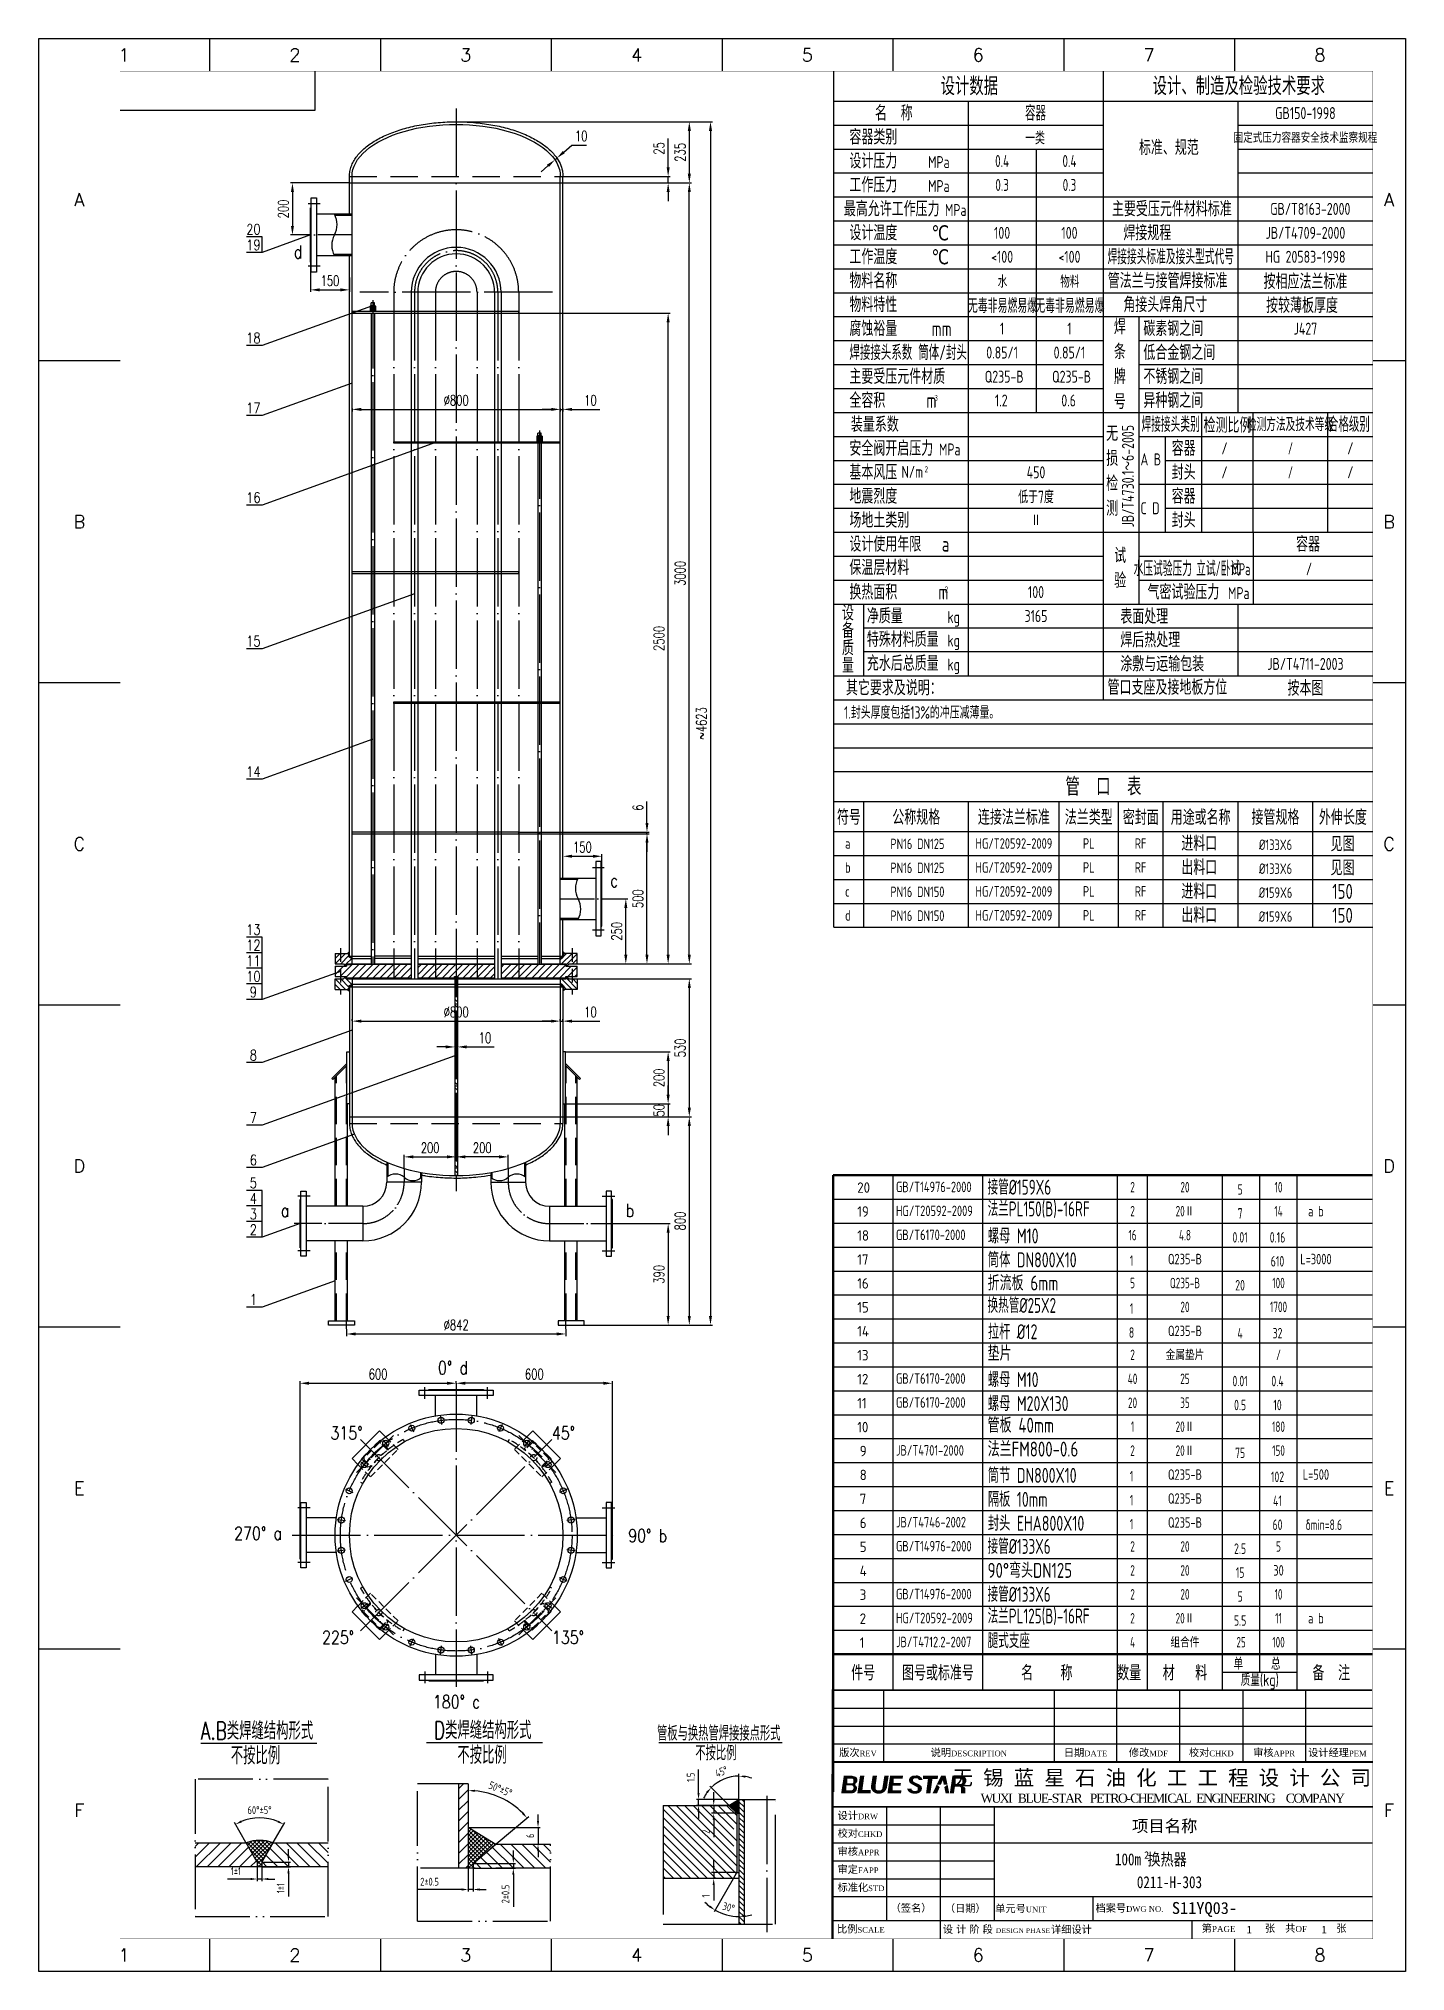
# Model space of a CAD drawing. Extents: x 85951 to 91201, y 374 to 7799.
import ezdxf
from ezdxf.enums import TextEntityAlignment as Align

# ---------------------------------------------------------------- set-up
doc = ezdxf.new("R2010")
doc.units = 0
doc.header["$LTSCALE"] = 420
doc.header["$MEASUREMENT"] = 0
for name, pattern in [('CENTER', [2, 1.25, -0.25, 0.25, -0.25]), ('CENTER1', [0.75, 0.625, -0.0625, 0, -0.0625]), ('CENTER3', [0.375, 0.3125, -0.03125, 0, -0.03125]), ('CENTERX2', [1.5, 1.25, -0.125, 0, -0.125]), ('DASHED', [0.75, 0.5, -0.25]), ('DIVIDE1', [0.6875, 0.5, -0.0625, 0, -0.0625, 0, -0.0625]), ('DIVIDEX2', [1.375, 1, -0.125, 0, -0.125, 0, -0.125]), ('HIDDEN1', [0.375, 0.25, -0.125])]:
    doc.linetypes.add(name, pattern=pattern)
doc.layers.get('0').update_dxf_attribs({"linetype": 'CONTINUOUS'})
doc.layers.get('DEFPOINTS').update_dxf_attribs({"linetype": 'CONTINUOUS'})
for name, color, linetype in [('1轮廓实线层', 7, 'CONTINUOUS'), ('2', 3, 'CONTINUOUS'), ('3中心线层', 1, 'CENTER'), ('4虚线层', 6, 'DASHED'), ('5剖面线层', 2, 'CONTINUOUS'), ('A', 2, 'CONTINUOUS'), ('B', 7, 'CONTINUOUS'), ('C1', 1, 'CENTER1'), ('C3', 1, 'CENTER3'), ('D', 4, 'DIVIDEX2'), ('D1', 4, 'DIVIDE1'), ('尺寸', 3, 'CONTINUOUS'), ('文字', 7, 'CONTINUOUS')]:
    doc.layers.add(name, color=color, linetype=linetype)
doc.layers.add('粗实线', color=2, linetype='CONTINUOUS', lineweight=50)
doc.styles.add('B', font='isocp.shx', dxfattribs={"width": 0.75, "bigfont": 'bpec_c.shx'})
doc.styles.add('BPEC', font='isocp2.shx', dxfattribs={"width": 0.8, "bigfont": '@@bpec_c.shx'})
doc.styles.add('HZ', font='ROMANS.SHX', dxfattribs={"width": 0.7, "bigfont": 'hztxt.shx'})
doc.styles.add('HZTXT', font='isocp.shx', dxfattribs={"width": 0.8, "bigfont": 'HZTXT.shx'})
doc.styles.add('PC_TEXTSTYLE', font='romans.shx', dxfattribs={"width": 0.8, "bigfont": 'hzfs.shx'})
doc.styles.get("Standard").update_dxf_attribs({"font": 'isocp.shx', "width": 0.707, "bigfont": 'hztxt.shx'})
doc.styles.add('TH_GBDIM', font='romans.shx', dxfattribs={"width": 0.8, "bigfont": 'gbcbig.shx'})
doc.styles.add('TQ3_DESIGNER2000', font='NSimSun.ttf', dxfattribs={"height": 1})
doc.styles.add('工程图中汉字', font='isocp.shx', dxfattribs={"width": 0.75, "bigfont": 'bpec_c.shx'})
doc.dimstyles.new('STANDARD_WS$0', dxfattribs={"dimtxt": 2.5, "dimasz": 2.5, "dimexe": 1.25, "dimexo": 0.625, "dimtad": 1, "dimdec": 4, "dimdsep": 46, "dimtxsty": 'Standard', "dimcen": 2.5, "dimadec": 0, "dimazin": 0, "dimtfac": 1, "dimtdec": 4, "dimtmove": 0, "dimatfit": 0, "dimfxl": 0, "dimtolj": 1, "dimtzin": 0, "dimarcsym": 0})
doc.dimstyles.new('STANDARD_WS$2', dxfattribs={"dimtxt": 2.5, "dimasz": 2.5, "dimexe": 1.25, "dimexo": 0.625, "dimtad": 3, "dimtih": 1, "dimtoh": 1, "dimdec": 4, "dimdsep": 46, "dimtxsty": 'Standard', "dimcen": 2.5, "dimadec": 4, "dimazin": 0, "dimtfac": 1, "dimtdec": 4, "dimtmove": 0, "dimatfit": 3, "dimfxl": 0, "dimtolj": 1, "dimtzin": 0, "dimarcsym": 0})
doc.dimstyles.new('STANDARD_WS$3', dxfattribs={"dimtxt": 2.5, "dimasz": 2.5, "dimexe": 1.25, "dimexo": 0.625, "dimtad": 1, "dimtoh": 1, "dimdec": 4, "dimdsep": 46, "dimtxsty": 'Standard', "dimcen": 2.5, "dimadec": 0, "dimazin": 0, "dimtfac": 1, "dimtdec": 4, "dimtmove": 0, "dimatfit": 0, "dimfxl": 0, "dimtolj": 1, "dimtzin": 0, "dimarcsym": 0})
pattern_1 = [(135, (8611.344, -4987.954), (-10.6066017, -10.6066017), [])]

msp = doc.modelspace()

# ---------------------------------------------------------------- texts
at = {"style": 'HZTXT'}
for s, height, width, p in [('设计数据', 69, 0.8, (89526.1, 7615.7)), ('设计、制造及检验技术要求', 69, 0.8, (90561.1, 7616.3)), ('名  称', 57.5, 0.8, (89236, 7512.5)), ('容器', 57.5, 0.7, (89780.1, 7512.5)), ('标准、规范', 57.5, 0.8, (90292.5, 7379.9)), ('焊接接头标准及接头型式代号', 57.5, 0.65, (90299.7, 6960.5)), ('管法兰与接管焊接标准', 57.5, 0.8, (90287.6, 6868.5)), ('焊接接头类别', 57.5, 0.65, (90299.3, 6316.5)), ('检测方法及技术等级', 51.75, 0.6, (90759.7, 6316.5)), ('合格级别', 57.5, 0.7, (90984.1, 6316.5)), ('容器', 57.5, 0.8, (90349.3, 6224.5)), ('封头', 57.5, 0.8, (90349.3, 6132.5)), ('容器', 57.5, 0.8, (90349.3, 6040.5)), ('封头', 57.5, 0.8, (90349.3, 5948.5)), ('容器', 57.5, 0.8, (90827.2, 5856.5)), ('水压试验压力 立试/卧试', 57.5, 0.5, (90361.5, 5762.5)), ('气密试验压力', 57.5, 0.8, (90348.4, 5672.5)), ('其它要求及说明：', 57.5, 0.8, (89236, 5304.5)), ('管  口  表', 69, 0.8, (90041, 4925))]:
    msp.add_text(s, height=height, dxfattribs=dict(at, width=width)).set_placement(p, align=Align.MIDDLE_CENTER)
for s, height, style, width, p in [('GB150-1998', 46, 'HZTXT', 0.8, (90817.2, 7512.5)), ('一类', 48.3, 'B', 0.75, (89778.3, 7419.2)), ('固定式压力容器安全技术监察规程', 40, 'HZTXT', 0.8, (90817.2, 7420.5)), ('0.4', 46, 'B', 0.75, (89652, 7328.5)), ('0.4', 46, 'B', 0.75, (89910.7, 7328.5)), ('0.3', 46, 'B', 0.75, (89652, 7236.5)), ('0.3', 46, 'B', 0.75, (89910.7, 7236.5)), ('GB/T8163-2000', 46, 'HZTXT', 0.8, (90835.9, 7144.5)), ('100', 46, 'HZTXT', 0.8, (89652, 7052.5)), ('100', 46, 'HZTXT', 0.8, (89910.7, 7052.5)), ('JB/T4709-2000', 46, 'HZTXT', 0.8, (90817.2, 7052.5)), ('<100', 46, 'HZTXT', 0.8, (89652, 6960.5)), ('<100', 46, 'HZTXT', 0.8, (89910.7, 6960.5)), ('HG 20583-1998', 46, 'HZTXT', 0.8, (90817.2, 6960.5)), ('水', 46, 'B', 0.7, (89653.5, 6867.2)), ('物料', 46, 'B', 0.7, (89912.2, 6867.2)), ('按相应法兰标准', 57.5, 'HZTXT', 0.8, (90817.2, 6868.5)), ('无毒非易燃易爆', 55, 'HZTXT', 0.6, (89653.5, 6775.2)), ('无毒非易燃易爆', 55, 'HZTXT', 0.6, (89912.2, 6775.2)), ('按较薄板厚度 ', 57.5, 'HZTXT', 0.8, (90817.2, 6776.5)), ('1', 46, 'HZTXT', 0.8, (89652, 6684.5)), ('1', 46, 'HZTXT', 0.8, (89910.7, 6684.5)), ('J427', 46, 'HZTXT', 0.8, (90817.2, 6684.5)), ('0.85/1', 46, 'HZTXT', 0.8, (89652, 6592.5)), ('0.85/1', 46, 'HZTXT', 0.8, (89910.7, 6592.5)), ('1.2', 46, 'HZTXT', 0.8, (89648.8, 6408.5)), ('0.6', 46, 'HZTXT', 0.8, (89907.5, 6408.5)), ('检测比例', 57.5, 'HZTXT', 0.8, (90517.8, 6316.5)), ('/', 46, 'HZTXT', 0.8, (90506.3, 6224.5)), ('/', 46, 'HZTXT', 0.65, (90759.7, 6224.5)), ('/', 46, 'HZTXT', 0.8, (90989.7, 6224.5)), ('450', 46, 'HZTXT', 0.8, (89782.2, 6132.5)), ('/', 46, 'HZTXT', 0.8, (90506.3, 6132.5)), ('/', 46, 'HZTXT', 0.65, (90759.7, 6132.5)), ('/', 46, 'HZTXT', 0.8, (90989.7, 6132.5)), ('低于7度', 48.3, 'B', 0.75, (89782.2, 6040.5)), ('Ⅱ', 46, 'HZTXT', 0.8, (89782.2, 5948.5)), ('100', 46, 'HZTXT', 0.8, (89782.2, 5672.5)), ('3165', 46, 'HZTXT', 0.8, (89782.2, 5580.5)), ('JB/T4711-2003', 46, 'HZTXT', 0.8, (90817.2, 5396.5)), ('按本图', 57.5, 'HZTXT', 0.8, (90817.2, 5306.4)), ('符号', 57.5, 'HZTXT', 0.8, (89063.5, 4810)), ('公称规格', 57.5, 'HZTXT', 0.8, (89322.2, 4810)), ('连接法兰标准', 57.5, 'HZTXT', 0.8, (89697.2, 4810)), ('法兰类型', 57.5, 'HZTXT', 0.8, (89984.7, 4810)), ('密封面', 57.5, 'HZTXT', 0.8, (90184.7, 4810)), ('用途或名称', 57.5, 'HZTXT', 0.8, (90414.7, 4810)), ('接管规格', 57.5, 'HZTXT', 0.8, (90702.2, 4810)), ('外伸长度', 57.5, 'HZTXT', 0.8, (90961, 4810)), ('HG/T20592-2009', 40.25, 'HZTXT', 0.8, (89697.2, 4706.5)), ('PL', 40.25, 'HZTXT', 0.8, (89984.7, 4706.5)), ('RF', 40.25, 'HZTXT', 0.8, (90183.8, 4706.5)), ('%%c133X6', 40.25, 'HZTXT', 0.8, (90702.2, 4701.8)), ('见图', 57.5, 'HZTXT', 0.8, (90959.7, 4706.5)), ('HG/T20592-2009', 40.25, 'HZTXT', 0.8, (89697.2, 4614.5)), ('PL', 40.25, 'HZTXT', 0.8, (89984.7, 4614.5)), ('RF', 40.25, 'HZTXT', 0.8, (90183.8, 4614.5)), ('%%c133X6', 40.25, 'HZTXT', 0.8, (90702.2, 4609.8)), ('见图', 57.5, 'HZTXT', 0.8, (90959.7, 4614.5)), ('HG/T20592-2009', 40.25, 'HZTXT', 0.8, (89697.2, 4522.5)), ('PL', 40.25, 'HZTXT', 0.8, (89984.7, 4522.5)), ('RF', 40.25, 'HZTXT', 0.8, (90183.8, 4522.5)), ('%%C159X6', 40.25, 'HZTXT', 0.8, (90702.2, 4517.8)), ('150', 57.5, 'HZTXT', 0.8, (90959.7, 4522.5)), ('150', 57.5, 'HZTXT', 0.8, (90959.7, 4430.5)), ('HG/T20592-2009', 40.25, 'HZTXT', 0.8, (89697.2, 4430.5)), ('PL', 40.25, 'HZTXT', 0.8, (89984.7, 4430.5)), ('RF', 40.25, 'HZTXT', 0.8, (90183.8, 4430.5)), ('%%C159X6', 40.25, 'HZTXT', 0.8, (90702.2, 4425.8)), ('单 ', 46, 'HZTXT', 0.8, (90570, 1557.5)), ('总 ', 46, 'HZTXT', 0.8, (90713.8, 1557.5)), ('件号', 57.5, 'HZTXT', 0.8, (89118.1, 1523)), ('图号或标准号', 57.5, 'HZTXT', 0.8, (89405.6, 1523)), ('名    称^J', 57.5, 'HZTXT', 0.8, (89836.9, 1523)), ('数量^J', 57.5, 'HZTXT', 0.8, (90153.1, 1523)), ('材   料', 57.5, 'HZTXT', 0.8, (90354.4, 1523)), ('质量(kg)', 46, 'HZTXT', 0.8, (90641.9, 1488.5)), ('备  注^J', 57.5, 'HZTXT', 0.8, (90929.4, 1523))]:
    msp.add_text(s, height=height, dxfattribs=dict(style=style, width=width)).set_placement(p, align=Align.MIDDLE)
for s, height, style, width, p in [('容器类别', 57.5, 'HZTXT', 0.8, (89065.3, 7391.8)), ('设计压力', 57.5, 'HZTXT', 0.8, (89065.3, 7299.8)), ('MPa', 46, 'HZTXT', 0.8, (89367.4, 7301.3)), ('工作压力 ', 57.5, 'HZTXT', 0.8, (89065.3, 7207.8)), ('MPa', 46, 'HZTXT', 0.8, (89367.4, 7209.3)), ('最高允许工作压力 ', 57.5, 'HZTXT', 0.8, (89043.9, 7115.8)), ('MPa', 46, 'HZTXT', 0.8, (89432.4, 7117.3)), ('主要受压元件材料标准', 57.5, 'HZTXT', 0.8, (90074.1, 7115.8)), ('设计温度     ℃', 57.5, 'HZTXT', 0.8, (89065.3, 7023.8)), ('焊接规程', 57.5, 'HZTXT', 0.8, (90117.7, 7023.8)), ('工作温度     ℃', 57.5, 'HZTXT', 0.8, (89065.3, 6931.8)), ('物料名称', 57.5, 'HZTXT', 0.8, (89065.3, 6839.8)), ('物料特性', 57.5, 'HZTXT', 0.8, (89065.3, 6747.8)), ('角接头焊角尺寸', 57.5, 'HZTXT', 0.8, (90117.7, 6747.8)), ('腐蚀裕量     mm', 57.5, 'HZTXT', 0.8, (89065.3, 6655.8)), ('碳素钢之间', 57.5, 'HZTXT', 0.8, (90194.6, 6655.8)), ('焊接接头系数 筒体/封头', 57.5, 'HZTXT', 0.7, (89065.3, 6563.8)), ('低合金钢之间', 57.5, 'HZTXT', 0.8, (90194.6, 6563.8)), ('主要受压元件材质', 57.5, 'HZTXT', 0.8, (89065.3, 6471.8)), ('不锈钢之间', 57.5, 'HZTXT', 0.8, (90194.6, 6471.8)), ('全容积      m', 57.5, 'HZTXT', 0.8, (89065.3, 6379.8)), ('3', 23, 'HZTXT', 0.8, (89391, 6407)), ('异种钢之间', 57.5, 'HZTXT', 0.8, (90194.6, 6379.8)), ('装量系数', 57.5, 'HZTXT', 0.8, (89071.1, 6287.8)), ('安全阀开启压力', 57.5, 'HZTXT', 0.8, (89065.3, 6195.8)), ('MPa', 46, 'HZTXT', 0.8, (89409.4, 6197.3)), ('基本风压', 57.5, 'HZTXT', 0.8, (89065.3, 6103.8)), ('A B', 46, 'HZTXT', 0.8, (90183.7, 6159.3)), ('N/m', 46, 'HZTXT', 0.8, (89265.4, 6111.1)), ('2', 23, 'HZTXT', 0.8, (89353.8, 6132.4)), ('地震烈度', 57.5, 'HZTXT', 0.8, (89065.3, 6011.8)), ('C D', 46, 'HZTXT', 0.8, (90183.7, 5971.5)), ('场地土类别', 57.5, 'HZTXT', 0.8, (89065.3, 5919.8)), ('设计使用年限   a', 57.5, 'HZTXT', 0.8, (89065.3, 5827.8)), ('保温层材料', 57.5, 'HZTXT', 0.8, (89065.3, 5737.7)), ('MPa', 46, 'HZTXT', 0.7, (90533.4, 5737.3)), ('换热面积      m', 57.5, 'HZTXT', 0.8, (89065.3, 5643.8)), ('2', 23, 'HZTXT', 0.8, (89431.1, 5671)), ('MPa', 46, 'HZTXT', 0.8, (90519.7, 5645.3)), ('净质量', 57.5, 'HZTXT', 0.8, (89132.3, 5551.8)), ('kg', 46, 'HZTXT', 0.8, (89441.9, 5553.3)), ('表面处理', 57.5, 'HZTXT', 0.8, (90106.1, 5549.9)), ('特殊材料质量', 57.5, 'HZTXT', 0.8, (89132.3, 5461.7)), ('kg', 46, 'HZTXT', 0.8, (89441.9, 5463.2)), ('焊后热处理', 57.5, 'HZTXT', 0.8, (90106.1, 5459.8)), ('充水后总质量', 57.5, 'HZTXT', 0.8, (89132.3, 5369.7)), ('涂敷与运输包装', 57.5, 'HZTXT', 0.8, (90106.1, 5367.8)), ('kg', 46, 'HZTXT', 0.8, (89441.9, 5371.2)), ('管口支座及接地板方位', 57.5, 'HZTXT', 0.8, (90057, 5277.7)), ('100m 换热器', 46, 'TQ3_DESIGNER2000', 0.8, (90085.5, 780.9)), ('0211-H-303', 46, 'TQ3_DESIGNER2000', 0.8, (90169.7, 693.1))]:
    msp.add_text(s, height=height, dxfattribs=dict(style=style, width=width)).set_placement(p)
at = {"style": 'TH_GBDIM'}
for s, p in [('A', (86107.2, 7179.8)), ('A', (91138.5, 7179.8)), ('B', (86107.2, 5942.3)), ('B', (91138.5, 5942.3)), ('C', (86107.2, 4704.8)), ('C', (91138.5, 4704.8)), ('D', (86107.2, 3467.3)), ('D', (91138.5, 3467.3)), ('E', (86107.2, 2229.8)), ('E', (91138.5, 2229.8)), ('F', (86107.2, 992.3)), ('F', (91138.5, 992.3))]:
    msp.add_text(s, height=50, dxfattribs=at).set_placement(p, align=Align.MIDDLE)
for s, height, style, width, p in [('Q235-B', 46, 'HZTXT', 0.8, (89660, 6476.9)), ('Q235-B', 46, 'HZTXT', 0.8, (89918.8, 6476.9)), ('/', 48.3, 'B', 0.75, (90830.9, 5737.1))]:
    msp.add_text(s, height=height, dxfattribs=dict(style=style, width=width)).set_placement(p, align=Align.CENTER)
for s, height, p in [('20', 40.25, (89095.3, 3364.4)), ('19', 40.25, (89095.3, 3272.4)), ('18', 40.25, (89095.3, 3180.4)), ('17', 40.25, (89095.3, 3088.4)), ('16', 40.25, (89095.3, 2996.4)), ('15', 40.25, (89095.3, 2904.4)), ('14', 40.25, (89095.3, 2812.4)), ('13', 40.25, (89095.3, 2720.4)), ('12', 40.25, (89095.3, 2628.4)), ('11', 40.25, (89095.3, 2536.4)), ('10', 40.25, (89095.3, 2444.4)), ('9', 40.3, (89104.9, 2352.4)), ('8', 40.3, (89104.9, 2260.4)), ('7', 40.3, (89104.9, 2168.4)), ('6', 40.3, (89104.9, 2076.4)), ('5', 40.3, (89104.9, 1984.4)), ('4', 40.2, (89104.9, 1892.4)), ('3', 40.2, (89104.9, 1800.4)), ('2', 40.2, (89104.9, 1708.4)), ('1', 40.2, (89104.9, 1616.4))]:
    msp.add_text(s, height=height).set_placement(p)
at = {"width": 0.75}
for s, p in [('螺母 M10', (89597.4, 3170.1)), ('筒体 DN800X10', (89597.4, 3078.1)), ('拉杆 %%c12', (89597.4, 2802.1)), ('螺母 M10', (89597.4, 2618.1)), ('螺母 M20X130', (89597.4, 2526.1)), ('筒节 DN800X10', (89597.4, 2250.1)), ('隔板 10mm', (89597.4, 2158.1)), ('封头 EHA800X10', (89597.4, 2066.1))]:
    msp.add_text(s, height=57.5, dxfattribs=at).set_placement(p)
for s, insert, char_height, width, attachment_point, style in [('焊条牌号', (90081.5, 6720.5), 57.5, 69, 1, 'HZTXT'), ('无损检测', (90051.6, 6310.3), 57.5, 69, 1, 'HZTXT'), ('试验', (90082.7, 5841.5), 57.5, 69, 1, 'HZTXT'), ('PN16 DN125', (89326.6, 4705), 40.25, 346.155, 5, 'HZTXT'), ('进料口', (90340.4, 4706.5), 57.5, 287.5, 4, 'HZTXT'), ('PN16 DN125', (89326.6, 4613), 40.25, 346.155, 5, 'HZTXT'), ('出料口', (90340.4, 4614.5), 57.5, 287.5, 4, 'HZTXT'), ('PN16 DN150', (89326.6, 4521), 40.25, 346.155, 5, 'HZTXT'), ('进料口', (90340.4, 4522.5), 57.5, 287.5, 4, 'HZTXT'), ('出料口', (90340.4, 4430.5), 57.5, 287.5, 4, 'HZTXT'), ('PN16 DN150', (89326.6, 4429), 40.25, 346.155, 5, 'HZTXT'), ('GB/T14976-2000', (89244.2, 3387), 40.25, 345, 4, 'HZTXT'), ('HG/T20592-2009', (89244.2, 3295), 40.25, 345, 4, 'HZTXT'), ('a b', (90857.5, 3294), 40.25, 143.75, 5, 'HZTXT'), ('GB/T6170-2000', (89244.2, 3203), 40.25, 345, 4, 'HZTXT'), ('Q235-B', (90354.4, 3110), 40.25, 287.5, 5, 'HZTXT'), ('L=3000', (90857.5, 3110), 40.25, 143.75, 5, 'HZTXT'), ('折流板 6mm', (89596.3, 3018), 57.5, 517.5, 4, 'HZTXT'), ('Q235-B', (90354.4, 2834), 40.25, 287.5, 5, 'HZTXT'), ('垫片', (89596.3, 2747.8), 57.5, 646.857, 4, 'HZTXT'), ('金属垫片', (90354.4, 2742), 40.25, 287.5, 5, 'HZTXT'), ('GB/T6170-2000', (89244.2, 2651), 40.25, 345, 4, 'HZTXT'), ('GB/T6170-2000', (89244.2, 2559), 40.25, 345, 4, 'HZTXT'), ('管板 40mm', (89596.3, 2471.8), 57.5, 646.857, 4, 'HZTXT'), ('JB/T4701-2000', (89244.2, 2375), 40.25, 345, 4, 'HZTXT'), ('法兰FM800-0.6', (89596.3, 2379.8), 57.5, 646.857, 4, 'HZTXT'), ('Q235-B', (90354.4, 2282), 40.25, 287.5, 5, 'HZTXT'), ('L=500', (90857.5, 2282), 40.25, 143.75, 5, 'HZTXT'), ('Q235-B', (90354.4, 2190), 40.25, 287.5, 5, 'HZTXT'), ('JB/T4746-2002', (89244.2, 2099), 40.25, 345, 4, 'HZTXT'), ('Q235-B', (90354.4, 2098), 40.25, 287.5, 5, 'HZTXT'), ('GB/T14976-2000', (89244.2, 2007), 40.25, 345, 4, 'HZTXT'), ('90%%d弯头DN125', (89596.3, 1914), 57.5, 517.5, 4, 'HZTXT'), ('30', (90713.8, 1914), 40.25, 287.5, 5, 'HZTXT'), ('GB/T14976-2000', (89244.2, 1823), 40.25, 345, 4, 'HZTXT'), ('HG/T20592-2009', (89244.2, 1731), 40.25, 345, 4, 'HZTXT'), ('a b', (90857.5, 1730), 40.25, 143.75, 5, 'HZTXT'), ('JB/T4712.2-2007', (89244.2, 1639), 40.25, 345, 4, 'HZTXT'), ('组合件', (90354.4, 1638), 40.25, 287.5, 5, 'HZTXT'), ('版次{\\fTimes New Roman|b0|i0|c0|p18;\\H0.76x;REV}', (89098.4, 1212.5), 28.75, 195.5, 5, 'TQ3_DESIGNER2000'), ('说明{\\fTimes New Roman|b0|i0|c0|p18;\\H0.76x;DESCRIPTION}', (89523.9, 1212.5), 28.75, 655.5, 5, 'TQ3_DESIGNER2000'), ('日期{\\fTimes New Roman|b0|i0|c0|p18;\\H0.76x;DATE}', (89972.4, 1212.5), 28.75, 241.5, 5, 'TQ3_DESIGNER2000'), ('修改{\\fTimes New Roman|b0|i0|c0|p18;\\H0.76x;MDF}', (90213.9, 1212.5), 28.75, 241.5, 5, 'TQ3_DESIGNER2000'), ('校对{\\fTimes New Roman|b0|i0|c0|p18;\\H0.76x;CHKD}', (90455.4, 1212.5), 28.75, 241.5, 5, 'TQ3_DESIGNER2000'), ('审核{\\fTimes New Roman|b0|i0|c0|p18;\\H0.76x;APPR}', (90696.9, 1212.5), 28.75, 241.5, 5, 'TQ3_DESIGNER2000'), ('设计经理{\\fTimes New Roman|b0|i0|c0|p18;\\H0.76x;PEM}', (90939.8, 1212.5), 28.75, 258.283, 5, 'TQ3_DESIGNER2000'), ('{\\fSimSun|b0|i0|c134|p2;\\H0.8333x;\\W1;\\T1.5;无锡蓝星石油化工工程设计公司}', (90284.9, 1114.1), 69, 1785.292, 5, 'BPEC'), ('{\\fTimes New Roman|b0|i0|c238|p18;\\W1;\\T0.8;WUXI  BLUE-STAR   PETRO-CHEMICAL  ENGINEERING    COMPANY}', (90266.3, 1038.5), 34.5, 1960.711, 5, 'BPEC'), ('设计{\\fTimes New Roman|b0|i0|c0|p18;\\H0.76x;DRW}', (89019.9, 970.5), 28.75, 172.176, 4, 'TQ3_DESIGNER2000'), ('校对{\\fTimes New Roman|b0|i0|c0|p18;\\H0.76x;CHKD}', (89019.8, 902.4), 28.75, 196.797, 4, 'TQ3_DESIGNER2000'), ('项目名称', (90151.1, 929.5), 46, 1471.344, 4, 'TQ3_DESIGNER2000'), ('审核{\\fTimes New Roman|b0|i0|c0|p18;\\H0.76x;APPR}', (89019.9, 832.5), 28.75, 172.176, 4, 'TQ3_DESIGNER2000'), ('2', (90197.2, 820.2), 28.8, 1471.344, 4, 'TQ3_DESIGNER2000'), ('审定{\\fTimes New Roman|b0|i0|c0|p18;\\H0.76x;FAPP}', (89019.9, 763.5), 28.75, 172.176, 4, 'TQ3_DESIGNER2000'), ('标准化{\\fTimes New Roman|b0|i0|c0|p18;\\H0.76x;STD}', (89019.9, 694.5), 28.75, 227.793, 4, 'TQ3_DESIGNER2000'), ('（签名）', (89302.1, 615.2), 28.75, 230, 5, 'TQ3_DESIGNER2000'), ('（日期）', (89510.5, 613.9), 28.75, 230, 5, 'TQ3_DESIGNER2000'), ('单元号{\\fTimes New Roman|b0|i0|c0|p18;\\H0.76x;UNIT}', (89625.5, 613.2), 28.75, 371.565, 4, 'TQ3_DESIGNER2000'), ('档案号{\\fTimes New Roman|b0|i0|c0|p18;\\H0.76x;DWG NO.}', (90010.7, 614.9), 28.75, 379.5, 4, 'TQ3_DESIGNER2000'), ('S11YQ03-', (90304.1, 611.1), 46, 1471.344, 4, 'TQ3_DESIGNER2000'), ('比例{\\fTimes New Roman|b0|i0|c0|p18;\\H0.76x;SCALE}', (89017.8, 534.7), 28.75, 371.565, 4, 'TQ3_DESIGNER2000'), ('{\\fSimSun|b0|i0|c134|p2;\\T1.3;设计阶段\\fTimes New Roman|b0|i0|c0|p18;\\H0.64x;\\T1.05;DESIGN PHASE}', (89424.2, 533.6), 28.75, 536.443, 4, 'TQ3_DESIGNER2000'), ('详细设计', (89840, 533), 28.75, 1471.344, 4, 'TQ3_DESIGNER2000'), ('第{\\fTimes New Roman|b0|i0|c0|p18;\\H0.8x;PAGE     \\f??|b0|i0|c0|p2;  \\fTimes New Roman|b0|i0|c0|p18;      }张  共{\\fTimes New Roman|b0|i0|c0|p18;\\H0.8x;OF    \\f??|b0|i0|c0|p2; \\fTimes New Roman|b0|i0|c0|p18;        }张', (90697, 537.6), 28.75, 632.5, 5, 'TQ3_DESIGNER2000'), ('1', (90591.6, 533.9), 28.8, 1471.344, 4, 'TQ3_DESIGNER2000'), ('1', (90879.1, 533.9), 28.8, 1471.344, 4, 'TQ3_DESIGNER2000')]:
    msp.add_mtext(s, dxfattribs=dict(insert=insert, char_height=char_height, width=width, attachment_point=attachment_point, style=style))
at = {"insert": (90112.3, 5921), "char_height": 46, "width": 780.537, "attachment_point": 1, "rotation": 90, "style": 'HZTXT'}
msp.add_mtext('JB/T4730.1～6-2005', dxfattribs=at)
at = {"insert": (89036.8, 5620.9), "char_height": 57.5, "width": 69, "attachment_point": 1, "line_spacing_factor": 0.7, "style": 'HZTXT'}
msp.add_mtext('设备质量', dxfattribs=at)
for s, insert, char_height, width, attachment_point in [('接管%%C159X6', (89596.3, 3386), 57.5, 517.5, 4), ('2', (90153.1, 3386), 40.2, 115, 5), ('20', (90354.4, 3386), 40.25, 287.5, 5), ('10', (90713.8, 3386), 40.25, 287.5, 5), ('法兰PL150(B)-16RF', (89596.3, 3299.8), 57.5, 646.857, 4), ('2', (90153.1, 3294), 40.2, 115, 5), ('20Ⅱ', (90354.4, 3294), 40.25, 287.5, 5), ('14', (90713.8, 3294), 40.25, 143.75, 5), ('16', (90153.1, 3202), 40.25, 115, 5), ('4.8', (90354.4, 3202), 40.25, 287.5, 5), ('5', (90153.1, 3018), 40.2, 115, 5), ('Q235-B', (90354.4, 3018), 40.25, 287.5, 5), ('100', (90713.8, 3018), 40.25, 287.5, 5), ('换热管%%C25X2', (89596.3, 2931.8), 57.5, 646.857, 4), ('20', (90354.4, 2926), 40.25, 287.5, 5), ('1700', (90713.8, 2926), 40.25, 143.75, 5), ('2', (90153.1, 2742), 40.2, 115, 5), ('/', (90713.8, 2742), 40.2, 143.75, 5), ('40', (90153.1, 2650), 40.25, 115, 5), ('25', (90354.4, 2650), 40.25, 287.5, 5), ('20', (90153.1, 2558), 40.25, 115, 5), ('35', (90354.4, 2558), 40.25, 287.5, 5), ('1', (90153.1, 2466), 40.2, 115, 5), ('20Ⅱ', (90354.4, 2466), 40.25, 287.5, 5), ('180', (90713.8, 2466), 40.25, 143.75, 5), ('2', (90153.1, 2374), 40.2, 115, 5), ('20Ⅱ', (90354.4, 2374), 40.25, 287.5, 5), ('150', (90713.8, 2374), 40.25, 143.75, 5), ('接管%%C133X6', (89596.3, 2006), 57.5, 517.5, 4), ('2', (90153.1, 2006), 40.2, 115, 5), ('20', (90354.4, 2006), 40.25, 287.5, 5), ('5', (90713.8, 2006), 40.2, 287.5, 5), ('2', (90153.1, 1914), 40.2, 115, 5), ('20', (90354.4, 1914), 40.25, 287.5, 5), ('接管%%C133X6', (89596.3, 1822), 57.5, 517.5, 4), ('2', (90153.1, 1822), 40.2, 115, 5), ('20', (90354.4, 1822), 40.25, 287.5, 5), ('10', (90713.8, 1822), 40.25, 287.5, 5), ('法兰PL125(B)-16RF', (89596.3, 1735.8), 57.5, 646.857, 4), ('2', (90153.1, 1730), 40.2, 115, 5), ('20Ⅱ', (90354.4, 1730), 40.25, 287.5, 5), ('11', (90713.8, 1730), 40.25, 143.75, 5), ('腿式支座', (89596.3, 1643.8), 57.5, 592.082, 4), ('4', (90153.1, 1638), 40.2, 115, 5), ('25', (90570, 1638), 40.25, 143.75, 5), ('100', (90713.8, 1638), 40.25, 143.75, 5)]:
    msp.add_mtext(s, dxfattribs=dict(insert=insert, char_height=char_height, width=width, attachment_point=attachment_point))
at = {"layer": '1轮廓实线层', "style": 'TH_GBDIM'}
for s, p in [('1', (86279.1, 7736)), ('2', (86935.3, 7736)), ('3', (87591.6, 7736)), ('4', (88247.8, 7736)), ('5', (88904.1, 7736)), ('6', (89560.3, 7736)), ('7', (90216.6, 7736)), ('8', (90872.8, 7736)), ('1', (86279.1, 436)), ('2', (86935.3, 436)), ('3', (87591.6, 436)), ('4', (88247.8, 436)), ('5', (88904.1, 436)), ('6', (89560.3, 436)), ('7', (90216.6, 436)), ('8', (90872.8, 436))]:
    msp.add_text(s, height=50, dxfattribs=at).set_placement(p, align=Align.MIDDLE)
at = {"layer": '1轮廓实线层', "lineweight": -3, "style": 'PC_TEXTSTYLE', "width": 0.8}
for s, p in [('d', (86930.9, 6954.3)), ('c', (88145.7, 4538.8)), ('a', (86881, 3271.6)), ('b', (88206, 3271.6)), ('0%%d d', (87484.8, 2667.2)), ('315%%d', (87071.9, 2416.9)), ('45%%d', (87922.6, 2416.9)), ('270%%d a', (86701.8, 2031.5)), ('90%%d b', (88215.7, 2022.1)), ('225%%d', (87039.5, 1631.5)), ('135%%d', (87922.6, 1631.5)), ('180%%d c', (87465.3, 1384.1))]:
    msp.add_text(s, height=50, dxfattribs=at).set_placement(p)
at = {"layer": 'B', "style": 'PC_TEXTSTYLE', "width": 0.8}
for s, p in [('20', (86775.9, 7066.2)), ('19', (86775.9, 7006.2)), ('18', (86775.9, 6648.4)), ('17', (86775.9, 6379.6)), ('16', (86775.9, 6035.5)), ('15', (86775.9, 5483.7)), ('14', (86775.9, 4982.6)), ('13', (86775.9, 4375.8)), ('12', (86775.9, 4315.8)), ('11', (86775.9, 4255.8)), ('10', (86775.9, 4195.8)), ('9', (86775.9, 4135.8)), ('8', (86775.9, 3893.4)), ('7', (86775.9, 3653.1)), ('6', (86775.9, 3490.6)), ('5', (86775.9, 3402.6)), ('4', (86775.9, 3342.6)), ('3', (86775.9, 3282.6)), ('2', (86775.9, 3222.6)), ('1', (86775.9, 2954.5))]:
    msp.add_text(s, height=40, dxfattribs=at).set_placement(p, align=Align.MIDDLE)
at = {"layer": 'B', "style": 'HZ', "width": 0.7}
for s, height, p in [('A.B类焊缝结构形式', 67.74, (86574.2, 1263.9)), ('D类焊缝结构形式', 67.74, (87469.5, 1266.1)), ('管板与换热管焊接接点形式', 56.454, (88326.4, 1259.9)), ('不按比例', 67.74, (86689, 1168.3)), ('不按比例', 67.74, (87559.2, 1170.6)), ('不按比例', 56.45, (88473.4, 1184.2))]:
    msp.add_text(s, height=height, dxfattribs=at).set_placement(p)
at = {"layer": '尺寸', "style": 'HZTXT', "width": 0.8}
for s, p in [('a', (89048.8, 4686.4)), ('b', (89048.8, 4594.4)), ('c', (89048.8, 4502.4)), ('d', (89048.8, 4410.4))]:
    msp.add_text(s, height=40.2, dxfattribs=at).set_placement(p)
at = {"layer": '文字', "style": '工程图中汉字', "width": 0.75}
msp.add_text('1.封头厚度包括13%的冲压减薄量。', height=48.3, dxfattribs=at).set_placement((89343, 5209.7), align=Align.MIDDLE_CENTER)
for s, height, p in [('5', 40.2, (90566.2, 3377.4)), ('7', 40.2, (90566.2, 3285.4)), ('0.01', 40.25, (90566.2, 3193.4)), ('0.16', 40.25, (90709.9, 3193.4)), ('1', 40.3, (90149.3, 3103.9)), ('610', 40.25, (90709.9, 3101.4)), ('20', 40.25, (90566.2, 3009.4)), ('1', 40.3, (90149.3, 2919.9)), ('8', 40.2, (90149.3, 2827.9)), ('4', 40.2, (90566.2, 2825.4)), ('32', 40.25, (90709.9, 2825.4)), ('0.01', 40.25, (90566.2, 2641.4)), ('0.4', 40.25, (90709.9, 2641.4)), ('0.5', 40.25, (90566.2, 2549.4)), ('10', 40.25, (90709.9, 2549.4)), ('75', 40.25, (90566.2, 2365.4)), ('1', 40.3, (90149.3, 2275.9)), ('102', 40.25, (90709.9, 2273.4)), ('1', 40.3, (90149.3, 2183.9)), ('41', 40.25, (90709.9, 2181.4)), ('1', 40.3, (90149.3, 2091.9)), ('60', 40.25, (90709.9, 2089.4)), ('δmin=8.6', 40.25, (90888, 2089.4)), ('2.5', 40.25, (90566.2, 1997.4)), ('15', 40.25, (90566.2, 1905.4)), ('5', 40.2, (90566.2, 1813.4)), ('5.5', 40.25, (90566.2, 1721.4))]:
    msp.add_text(s, height=height, dxfattribs=at).set_placement(p, align=Align.MIDDLE)

# ---------------------------------------------------------------- blocks, each defined once
blk = doc.blocks.new('name')
at = {"linetype": 'Continuous'}
h = blk.add_hatch(color=1, dxfattribs=at)
h.paths.add_polyline_path([(-6.87, 1.75), (-6.87, 2.24, 0.56619), (-6.71, 4.32), (-7.8, 4.62), (-10.36, 4.62), (-11.14, -0.67), (-7.96, -0.67, 0.529881), (-6.43, 1.37)])
h.paths.add_polyline_path([(-9.61, 1.71), (-7.82, 1.71, -0.692764), (-8.02, 0.21), (-9.61, 0.21)], flags=16)
h.paths.add_polyline_path([(-9.29, 2.34), (-9.29, 3.79), (-7.85, 3.79), (-7.55, 3.68), (-7.43, 3.33), (-7.43, 2.59), (-7.78, 2.34)], flags=16)
for points in [[(-4.12, 4.64), (-5.43, 4.64), (-6.24, -0.67), (-2.23, -0.67), (-2.23, 0.35), (-4.7, 0.35)], [(-0.27, 4.64), (-1.59, 4.64), (-2.1, 1.47), (-2.1, 0.89, 0.369168), (0.58, -0.8, 0.377373), (2.82, 1.57), (3.28, 4.64), (1.97, 4.64), (1.32, 0.67), (0.86, 0.21), (-0.22, 0.21), (-0.71, 0.54), (-0.71, 1.6)], [(4.46, 1.63), (6.87, 1.63), (7.01, 2.46), (4.78, 2.46), (4.78, 3.71), (7.51, 3.71), (7.65, 4.64), (3.71, 4.64), (2.9, -0.67), (7.03, -0.67), (7.17, 0.22), (4.46, 0.22)], [(13.24, 1.41), (12.66, 1.95), (11, 2.72, -0.678956), (11.03, 3.85), (12, 3.85), (12.31, 3.61), (12.42, 3.33), (13.61, 3.33, 0.414061), (11.16, 4.69, 0.431544), (9.4, 3.17), (9.59, 2.65), (9.91, 2.3), (12.09, 1.1), (12.09, 0.36), (11.99, 0.19, -0.359491), (10.23, 0.41), (10.23, 0.7), (8.87, 0.7), (9.11, 0.13), (9.5, -0.29, 0.260768), (12.28, -0.64, 0.453664)], [(16.56, 3.61), (18.12, 3.61), (18.29, 4.64), (13.71, 4.64), (13.71, 3.61), (15.19, 3.61), (14.63, -0.67), (15.95, -0.67)]]:
    blk.add_hatch(color=256, dxfattribs=at).paths.add_polyline_path(points)
h = blk.add_hatch(color=5, dxfattribs=at)
h.paths.add_polyline_path([(20.58, 4.64), (19.18, 4.64), (17.88, 1.97), (19.13, 1.97), (19.73, 3.31), (20.01, 1.97), (21.14, 1.97)])
h.paths.add_polyline_path([(21.14, 1.97), (20.17, 1.18), (20.56, -0.67), (21.68, -0.67)])
h.paths.add_polyline_path([(18.78, 1.18), (17.88, 1.97), (16.6, -0.67), (17.96, -0.67)])
h = blk.add_hatch(color=256, dxfattribs=at)
h.paths.add_polyline_path([(26.54, 0.73), (26.46, 1.05), (25.95, 1.43), (25.95, 1.9, 0.704229), (26.04, 4.48), (25.36, 4.62), (22.62, 4.62), (21.85, -0.67), (23.09, -0.67), (23.4, 1.37), (24.73, 1.37), (25.18, 1.12), (25.22, 0.89), (25.22, -0.7), (26.54, -0.7)])
h.paths.add_polyline_path([(25.3, 2.18), (23.66, 2.18), (23.66, 3.71), (24.95, 3.71), (25.53, 3.58), (25.69, 3.26), (25.69, 2.49)], flags=16)
blk = doc.blocks.new('*D273')
at = {"layer": 'B', "color": 0, "lineweight": -2}
for p, q in [((86954.9, 2142.7), (86954.9, 2640.8)), ((86989.9, 2632.8), (87519.9, 2632.8)), ((87554.9, 2632.8), (87554.9, 2640.8))]:
    blk.add_line(p, q, dxfattribs=at)
at = {"layer": 'B', "color": 0}
for points in [[(86989.9, 2638.7), (86989.9, 2627), (86954.9, 2632.8)], [(87519.9, 2638.7), (87519.9, 2627), (87554.9, 2632.8)]]:
    blk.add_solid(points, dxfattribs=at)
at = {"layer": 'DEFPOINTS', "color": 0}
for p in [(87554.9, 2632.8), (87554.9, 2631.8), (86954.9, 2141.7)]:
    blk.add_point(p, dxfattribs=at)
at = {"layer": 'B', "color": 0, "insert": (87254.9, 2667.8), "char_height": 40, "attachment_point": 5, "style": 'HZ'}
blk.add_mtext('\\A1;600', dxfattribs=at)
blk = doc.blocks.new('*D274')
at = {"layer": 'B', "color": 0, "lineweight": -2}
for p, q in [((87554.9, 2632.8), (87554.9, 2640.8)), ((88119.9, 2632.8), (87589.9, 2632.8)), ((88154.9, 2142.7), (88154.9, 2640.8))]:
    blk.add_line(p, q, dxfattribs=at)
at = {"layer": 'B', "color": 0}
for points in [[(87589.9, 2638.7), (87589.9, 2627), (87554.9, 2632.8)], [(88119.9, 2638.7), (88119.9, 2627), (88154.9, 2632.8)]]:
    blk.add_solid(points, dxfattribs=at)
at = {"layer": 'DEFPOINTS', "color": 0}
for p in [(87554.9, 2632.8), (87554.9, 2631.8), (88154.9, 2141.7)]:
    blk.add_point(p, dxfattribs=at)
at = {"layer": 'B', "color": 0, "insert": (87854.9, 2667.8), "char_height": 40, "attachment_point": 5, "style": 'HZ'}
blk.add_mtext('\\A1;600', dxfattribs=at)
blk = doc.blocks.new('*D253')
at = {"layer": 'B', "color": 0, "lineweight": -2}
for p, q in [((87965.9, 7244.2), (88458.4, 7244.2)), ((88450.4, 4279.2), (88450.4, 7209.2)), ((88020.9, 4244.2), (88458.4, 4244.2))]:
    blk.add_line(p, q, dxfattribs=at)
at = {"layer": 'B', "color": 0}
for points in [[(88444.6, 7209.2), (88456.3, 7209.2), (88450.4, 7244.2)], [(88444.6, 4279.2), (88456.3, 4279.2), (88450.4, 4244.2)]]:
    blk.add_solid(points, dxfattribs=at)
at = {"layer": 'DEFPOINTS', "color": 0}
for p in [(87964.9, 7244.2), (88450.4, 7244.2), (88019.9, 4244.2)]:
    blk.add_point(p, dxfattribs=at)
at = {"layer": 'B', "color": 0, "insert": (88415.4, 5744.2), "char_height": 40, "attachment_point": 5, "rotation": 90, "style": 'HZ'}
blk.add_mtext('\\A1;3000', dxfattribs=at)
blk = doc.blocks.new('*D258')
at = {"layer": 'B', "color": 0, "lineweight": -2}
for p, q in [((87795.9, 6744.2), (88377.1, 6744.2)), ((88369.1, 4279.2), (88369.1, 6709.2)), ((88020.9, 4244.2), (88377.1, 4244.2))]:
    blk.add_line(p, q, dxfattribs=at)
at = {"layer": 'B', "color": 0}
for points in [[(88363.3, 6709.2), (88374.9, 6709.2), (88369.1, 6744.2)], [(88363.3, 4279.2), (88374.9, 4279.2), (88369.1, 4244.2)]]:
    blk.add_solid(points, dxfattribs=at)
at = {"layer": 'DEFPOINTS', "color": 0}
for p in [(87794.9, 6744.2), (88369.1, 6744.2), (88019.9, 4244.2)]:
    blk.add_point(p, dxfattribs=at)
at = {"layer": 'B', "color": 0, "insert": (88334.1, 5494.2), "char_height": 40, "attachment_point": 5, "rotation": 90, "style": 'HZ'}
blk.add_mtext('\\A1;2500', dxfattribs=at)
blk = doc.blocks.new('*D256')
at = {"layer": 'B', "color": 0, "lineweight": -2}
for p, q in [((87555.9, 7479.2), (88539.8, 7479.2)), ((88531.8, 7444.2), (88531.8, 2891.2)), ((88047, 2856.2), (88539.8, 2856.2))]:
    blk.add_line(p, q, dxfattribs=at)
at = {"layer": 'B', "color": 0}
for points in [[(88525.9, 7444.2), (88537.6, 7444.2), (88531.8, 7479.2)], [(88525.9, 2891.2), (88537.6, 2891.2), (88531.8, 2856.2)]]:
    blk.add_solid(points, dxfattribs=at)
at = {"layer": 'DEFPOINTS', "color": 0}
for p in [(87554.9, 7479.2), (88046, 2856.2), (88531.8, 2856.2)]:
    blk.add_point(p, dxfattribs=at)
at = {"layer": 'B', "color": 0, "insert": (88496.8, 5167.7), "char_height": 40, "attachment_point": 5, "rotation": 90, "style": 'HZ'}
blk.add_mtext('\\A1;~4623{}{}', dxfattribs=at)
blk = doc.blocks.new('*D262')
at = {"layer": 'B', "color": 0, "lineweight": -2}
for p, q in [((87964.9, 4645.9), (87964.9, 4665.4)), ((87999.9, 4657.4), (88079.9, 4657.4)), ((88114.9, 4600.2), (88114.9, 4665.4))]:
    blk.add_line(p, q, dxfattribs=at)
at = {"layer": 'B', "color": 0}
for points in [[(87999.9, 4663.3), (87999.9, 4651.6), (87964.9, 4657.4)], [(88079.9, 4663.3), (88079.9, 4651.6), (88114.9, 4657.4)]]:
    blk.add_solid(points, dxfattribs=at)
at = {"layer": 'DEFPOINTS', "color": 0}
for p in [(87964.9, 4644.9), (88114.9, 4657.4), (88114.9, 4599.2)]:
    blk.add_point(p, dxfattribs=at)
at = {"layer": 'B', "color": 0, "insert": (88039.9, 4692.4), "char_height": 40, "attachment_point": 5, "style": 'HZ'}
blk.add_mtext('\\A1;150', dxfattribs=at)
blk = doc.blocks.new('*D257')
at = {"layer": 'B', "color": 0, "lineweight": -2}
for p, q in [((87795.9, 4744.2), (88295.8, 4744.2)), ((88287.8, 4279.2), (88287.8, 4709.2)), ((88020.9, 4244.2), (88295.8, 4244.2))]:
    blk.add_line(p, q, dxfattribs=at)
at = {"layer": 'B', "color": 0}
for points in [[(88282, 4709.2), (88293.6, 4709.2), (88287.8, 4744.2)], [(88282, 4279.2), (88293.6, 4279.2), (88287.8, 4244.2)]]:
    blk.add_solid(points, dxfattribs=at)
at = {"layer": 'DEFPOINTS', "color": 0}
for p in [(87794.9, 4744.2), (88287.8, 4744.2), (88019.9, 4244.2)]:
    blk.add_point(p, dxfattribs=at)
at = {"layer": 'B', "color": 0, "insert": (88252.8, 4494.2), "char_height": 40, "attachment_point": 5, "rotation": 90, "style": 'HZ'}
blk.add_mtext('\\A1;500', dxfattribs=at)
blk = doc.blocks.new('*D266')
at = {"layer": 'B', "color": 0, "lineweight": -2}
for p, q in [((88369.1, 3741.2), (88369.1, 3776.2)), ((87965.9, 3706.2), (88377.1, 3706.2)), ((87965.9, 3656.2), (88377.1, 3656.2)), ((88369.1, 3706.2), (88369.1, 3656.2)), ((88369.1, 3621.2), (88369.1, 3586.2))]:
    blk.add_line(p, q, dxfattribs=at)
at = {"layer": 'B', "color": 0}
for points in [[(88363.3, 3741.2), (88374.9, 3741.2), (88369.1, 3706.2)], [(88363.3, 3621.2), (88374.9, 3621.2), (88369.1, 3656.2)]]:
    blk.add_solid(points, dxfattribs=at)
at = {"layer": 'DEFPOINTS', "color": 0}
for p in [(87964.9, 3706.2), (87964.9, 3656.2), (88369.1, 3656.2)]:
    blk.add_point(p, dxfattribs=at)
at = {"layer": 'B', "color": 0, "insert": (88334.1, 3681.2), "char_height": 40, "attachment_point": 5, "rotation": 90, "style": 'HZ'}
blk.add_mtext('\\A1;50', dxfattribs=at)
blk = doc.blocks.new('*D263')
at = {"layer": 'B', "color": 0, "lineweight": -2}
for p, q in [((88020.9, 4186.2), (88458.4, 4186.2)), ((88450.4, 4151.2), (88450.4, 3691.2)), ((87965.9, 3656.2), (88458.4, 3656.2))]:
    blk.add_line(p, q, dxfattribs=at)
at = {"layer": 'B', "color": 0}
for points in [[(88444.6, 4151.2), (88456.3, 4151.2), (88450.4, 4186.2)], [(88444.6, 3691.2), (88456.3, 3691.2), (88450.4, 3656.2)]]:
    blk.add_solid(points, dxfattribs=at)
at = {"layer": 'DEFPOINTS', "color": 0}
for p in [(88019.9, 4186.2), (87964.9, 3656.2), (88450.4, 3656.2)]:
    blk.add_point(p, dxfattribs=at)
at = {"layer": 'B', "color": 0, "insert": (88415.4, 3921.2), "char_height": 40, "attachment_point": 5, "rotation": 90, "style": 'HZ'}
blk.add_mtext('\\A1;530', dxfattribs=at)
blk = doc.blocks.new('*D267')
at = {"layer": 'B', "color": 0, "lineweight": -2}
for p, q in [((87975.9, 3906.2), (88377.1, 3906.2)), ((88369.1, 3871.2), (88369.1, 3741.2)), ((87965.9, 3706.2), (88377.1, 3706.2))]:
    blk.add_line(p, q, dxfattribs=at)
at = {"layer": 'B', "color": 0}
for points in [[(88363.3, 3871.2), (88374.9, 3871.2), (88369.1, 3906.2)], [(88363.3, 3741.2), (88374.9, 3741.2), (88369.1, 3706.2)]]:
    blk.add_solid(points, dxfattribs=at)
at = {"layer": 'DEFPOINTS', "color": 0}
for p in [(87974.9, 3906.2), (87964.9, 3706.2), (88369.1, 3706.2)]:
    blk.add_point(p, dxfattribs=at)
at = {"layer": 'B', "color": 0, "insert": (88334.1, 3806.2), "char_height": 40, "attachment_point": 5, "rotation": 90, "style": 'HZ'}
blk.add_mtext('\\A1;200', dxfattribs=at)
blk = doc.blocks.new('*D265')
at = {"layer": 'B', "color": 0, "lineweight": -2}
for p, q in [((87965.9, 3656.2), (88458.4, 3656.2)), ((88450.4, 3621.2), (88450.4, 2891.2)), ((88047, 2856.2), (88458.4, 2856.2))]:
    blk.add_line(p, q, dxfattribs=at)
at = {"layer": 'B', "color": 0}
for points in [[(88444.6, 3621.2), (88456.3, 3621.2), (88450.4, 3656.2)], [(88444.6, 2891.2), (88456.3, 2891.2), (88450.4, 2856.2)]]:
    blk.add_solid(points, dxfattribs=at)
at = {"layer": 'DEFPOINTS', "color": 0}
for p in [(87964.9, 3656.2), (88046, 2856.2), (88450.4, 2856.2)]:
    blk.add_point(p, dxfattribs=at)
at = {"layer": 'B', "color": 0, "insert": (88415.4, 3256.2), "char_height": 40, "attachment_point": 5, "rotation": 90, "style": 'HZ'}
blk.add_mtext('\\A1;800', dxfattribs=at)
blk = doc.blocks.new('*D264')
at = {"layer": 'B', "color": 0, "lineweight": -2}
for p, q in [((88168.1, 3246.2), (88377.1, 3246.2)), ((88369.1, 3211.2), (88369.1, 2891.2)), ((88047, 2856.2), (88377.1, 2856.2))]:
    blk.add_line(p, q, dxfattribs=at)
at = {"layer": 'B', "color": 0}
for points in [[(88363.3, 3211.2), (88374.9, 3211.2), (88369.1, 3246.2)], [(88363.3, 2891.2), (88374.9, 2891.2), (88369.1, 2856.2)]]:
    blk.add_solid(points, dxfattribs=at)
at = {"layer": 'DEFPOINTS', "color": 0}
for p in [(88167.1, 3246.2), (88046, 2856.2), (88369.1, 2856.2)]:
    blk.add_point(p, dxfattribs=at)
at = {"layer": 'B', "color": 0, "insert": (88334.1, 3051.2), "char_height": 40, "attachment_point": 5, "rotation": 90, "style": 'HZ'}
blk.add_mtext('\\A1;390', dxfattribs=at)
blk = doc.blocks.new('*D272')
at = {"layer": 'B', "color": 0, "lineweight": -2}
for p, q in [((87133.9, 2841.2), (87133.9, 2814.1)), ((87168.9, 2822.1), (87941, 2822.1)), ((87976, 2841.2), (87976, 2814.1))]:
    blk.add_line(p, q, dxfattribs=at)
at = {"layer": 'B', "color": 0}
for points in [[(87168.9, 2828), (87168.9, 2816.3), (87133.9, 2822.1)], [(87941, 2828), (87941, 2816.3), (87976, 2822.1)]]:
    blk.add_solid(points, dxfattribs=at)
at = {"layer": 'DEFPOINTS', "color": 0}
for p in [(87133.9, 2842.2), (87976, 2842.2), (87976, 2822.1)]:
    blk.add_point(p, dxfattribs=at)
at = {"layer": 'B', "color": 0, "insert": (87554.9, 2857.1), "char_height": 40, "attachment_point": 5, "style": 'HZ'}
blk.add_mtext('\\A1;%%c842{}{}', dxfattribs=at)
blk = doc.blocks.new('*D277')
at = {"layer": 'B', "color": 0, "lineweight": -2}
for p, q in [((87354.9, 3459), (87354.9, 3510.5)), ((87389.9, 3502.5), (87519.9, 3502.5)), ((87554.9, 3503.5), (87554.9, 3510.5))]:
    blk.add_line(p, q, dxfattribs=at)
at = {"layer": 'B', "color": 0}
for points in [[(87389.9, 3508.4), (87389.9, 3496.7), (87354.9, 3502.5)], [(87519.9, 3508.4), (87519.9, 3496.7), (87554.9, 3502.5)]]:
    blk.add_solid(points, dxfattribs=at)
at = {"layer": 'DEFPOINTS', "color": 0}
for p in [(87554.9, 3502.5), (87554.9, 3502.5), (87354.9, 3458)]:
    blk.add_point(p, dxfattribs=at)
at = {"layer": 'B', "color": 0, "insert": (87454.9, 3537.5), "char_height": 40, "attachment_point": 5, "style": 'HZ'}
blk.add_mtext('\\A1;200', dxfattribs=at)
blk = doc.blocks.new('*D278')
at = {"layer": 'B', "color": 0, "lineweight": -2}
for p, q in [((87554.9, 3503.5), (87554.9, 3510.5)), ((87719.9, 3502.5), (87589.9, 3502.5)), ((87754.9, 3459), (87754.9, 3510.5))]:
    blk.add_line(p, q, dxfattribs=at)
at = {"layer": 'B', "color": 0}
for points in [[(87589.9, 3508.4), (87589.9, 3496.7), (87554.9, 3502.5)], [(87719.9, 3508.4), (87719.9, 3496.7), (87754.9, 3502.5)]]:
    blk.add_solid(points, dxfattribs=at)
at = {"layer": 'DEFPOINTS', "color": 0}
for p in [(87554.9, 3502.5), (87554.9, 3502.5), (87754.9, 3458)]:
    blk.add_point(p, dxfattribs=at)
at = {"layer": 'B', "color": 0, "insert": (87654.9, 3537.5), "char_height": 40, "attachment_point": 5, "style": 'HZ'}
blk.add_mtext('\\A1;200', dxfattribs=at)
blk = doc.blocks.new('*D270')
at = {"layer": 'B', "color": 0, "lineweight": -2}
for p, q in [((87514.9, 3924.9), (87479.9, 3924.9)), ((87549.9, 3927.2), (87549.9, 3916.9)), ((87549.9, 3924.9), (87559.9, 3924.9)), ((87559.9, 3927.2), (87559.9, 3916.9)), ((87594.9, 3924.9), (87701.2, 3924.9))]:
    blk.add_line(p, q, dxfattribs=at)
at = {"layer": 'B', "color": 0}
for points in [[(87514.9, 3930.8), (87514.9, 3919.1), (87549.9, 3924.9)], [(87594.9, 3930.8), (87594.9, 3919.1), (87559.9, 3924.9)]]:
    blk.add_solid(points, dxfattribs=at)
at = {"layer": 'DEFPOINTS', "color": 0}
for p in [(87549.9, 3928.2), (87559.9, 3928.2), (87559.9, 3924.9)]:
    blk.add_point(p, dxfattribs=at)
at = {"layer": 'B', "color": 0, "insert": (87665.6, 3959.9), "char_height": 40, "attachment_point": 5, "style": 'HZ'}
blk.add_mtext('\\A1;10', dxfattribs=at)
blk = doc.blocks.new('*D268')
at = {"layer": 'B', "color": 0, "lineweight": -2}
for p, q in [((87154.9, 4025), (87154.9, 4032)), ((87189.9, 4024), (87919.9, 4024)), ((87954.9, 4025), (87954.9, 4032))]:
    blk.add_line(p, q, dxfattribs=at)
at = {"layer": 'B', "color": 0}
for points in [[(87189.9, 4029.8), (87189.9, 4018.2), (87154.9, 4024)], [(87919.9, 4029.8), (87919.9, 4018.2), (87954.9, 4024)]]:
    blk.add_solid(points, dxfattribs=at)
at = {"layer": 'DEFPOINTS', "color": 0}
for p in [(87154.9, 4024), (87954.9, 4024), (87954.9, 4024)]:
    blk.add_point(p, dxfattribs=at)
at = {"layer": 'B', "color": 0, "insert": (87554.9, 4059), "char_height": 40, "attachment_point": 5, "style": 'HZ'}
blk.add_mtext('\\A1;%%c800{}{}', dxfattribs=at)
blk = doc.blocks.new('*D269')
at = {"layer": 'B', "color": 0, "lineweight": -2}
for p, q in [((87919.9, 4024), (87884.9, 4024)), ((87954.9, 4025), (87954.9, 4032)), ((87954.9, 4024), (87964.9, 4024)), ((87964.9, 4025), (87964.9, 4032)), ((87999.9, 4024), (88106.2, 4024))]:
    blk.add_line(p, q, dxfattribs=at)
at = {"layer": 'B', "color": 0}
for points in [[(87919.9, 4029.8), (87919.9, 4018.2), (87954.9, 4024)], [(87999.9, 4029.8), (87999.9, 4018.2), (87964.9, 4024)]]:
    blk.add_solid(points, dxfattribs=at)
at = {"layer": 'DEFPOINTS', "color": 0}
for p in [(87954.9, 4024), (87964.9, 4024), (87964.9, 4024)]:
    blk.add_point(p, dxfattribs=at)
at = {"layer": 'B', "color": 0, "insert": (88070.6, 4059), "char_height": 40, "attachment_point": 5, "style": 'HZ'}
blk.add_mtext('\\A1;10', dxfattribs=at)
blk = doc.blocks.new('*D252')
at = {"layer": 'B', "color": 0, "lineweight": -2}
for p, q in [((88140.7, 4494.2), (88214.5, 4494.2)), ((88206.5, 4279.2), (88206.5, 4459.2)), ((88020.9, 4244.2), (88214.5, 4244.2))]:
    blk.add_line(p, q, dxfattribs=at)
at = {"layer": 'B', "color": 0}
for points in [[(88200.6, 4459.2), (88212.3, 4459.2), (88206.5, 4494.2)], [(88200.6, 4279.2), (88212.3, 4279.2), (88206.5, 4244.2)]]:
    blk.add_solid(points, dxfattribs=at)
at = {"layer": 'DEFPOINTS', "color": 0}
for p in [(88139.7, 4494.2), (88206.5, 4494.2), (88019.9, 4244.2)]:
    blk.add_point(p, dxfattribs=at)
at = {"layer": 'B', "color": 0, "insert": (88171.5, 4369.2), "char_height": 40, "attachment_point": 5, "rotation": 90, "style": 'HZ'}
blk.add_mtext('\\A1;250', dxfattribs=at)
blk = doc.blocks.new('*D259')
at = {"layer": 'B', "color": 0, "lineweight": -2}
for p, q in [((88287.8, 4785.2), (88287.8, 4867.6)), ((87795.9, 4750.2), (88295.8, 4750.2)), ((87795.9, 4744.2), (88295.8, 4744.2)), ((88287.8, 4744.2), (88287.8, 4750.2)), ((88287.8, 4709.2), (88287.8, 4674.2))]:
    blk.add_line(p, q, dxfattribs=at)
at = {"layer": 'B', "color": 0}
for points in [[(88282, 4785.2), (88293.6, 4785.2), (88287.8, 4750.2)], [(88282, 4709.2), (88293.6, 4709.2), (88287.8, 4744.2)]]:
    blk.add_solid(points, dxfattribs=at)
at = {"layer": 'DEFPOINTS', "color": 0}
for p in [(87794.9, 4750.2), (87794.9, 4744.2), (88287.8, 4750.2)]:
    blk.add_point(p, dxfattribs=at)
at = {"layer": 'B', "color": 0, "insert": (88252.8, 4843.9), "char_height": 40, "attachment_point": 5, "rotation": 90, "style": 'HZ'}
blk.add_mtext('\\A1;6', dxfattribs=at)
blk = doc.blocks.new('*D275')
at = {"layer": 'B', "color": 0, "lineweight": -2}
for p, q in [((87154.9, 6377.5), (87154.9, 6366.2)), ((87189.9, 6374.2), (87919.9, 6374.2)), ((87954.9, 6377.5), (87954.9, 6366.2))]:
    blk.add_line(p, q, dxfattribs=at)
at = {"layer": 'B', "color": 0}
for points in [[(87189.9, 6380.1), (87189.9, 6368.4), (87154.9, 6374.2)], [(87919.9, 6380.1), (87919.9, 6368.4), (87954.9, 6374.2)]]:
    blk.add_solid(points, dxfattribs=at)
at = {"layer": 'DEFPOINTS', "color": 0}
for p in [(87154.9, 6378.5), (87954.9, 6378.5), (87954.9, 6374.2)]:
    blk.add_point(p, dxfattribs=at)
at = {"layer": 'B', "color": 0, "insert": (87554.9, 6409.2), "char_height": 40, "attachment_point": 5, "style": 'HZ'}
blk.add_mtext('\\A1;%%c800{}{}', dxfattribs=at)
blk = doc.blocks.new('*D276')
at = {"layer": 'B', "color": 0, "lineweight": -2}
for p, q in [((87919.9, 6374.2), (87884.9, 6374.2)), ((87954.9, 6377.5), (87954.9, 6366.2)), ((87954.9, 6374.2), (87964.9, 6374.2)), ((87964.9, 6377.5), (87964.9, 6366.2)), ((87999.9, 6374.2), (88106.2, 6374.2))]:
    blk.add_line(p, q, dxfattribs=at)
at = {"layer": 'B', "color": 0}
for points in [[(87919.9, 6380.1), (87919.9, 6368.4), (87954.9, 6374.2)], [(87999.9, 6380.1), (87999.9, 6368.4), (87964.9, 6374.2)]]:
    blk.add_solid(points, dxfattribs=at)
at = {"layer": 'DEFPOINTS', "color": 0}
for p in [(87954.9, 6378.5), (87964.9, 6378.5), (87964.9, 6374.2)]:
    blk.add_point(p, dxfattribs=at)
at = {"layer": 'B', "color": 0, "insert": (88070.6, 6409.2), "char_height": 40, "attachment_point": 5, "style": 'HZ'}
blk.add_mtext('\\A1;10', dxfattribs=at)
blk = doc.blocks.new('*D260')
at = {"layer": 'B', "color": 0, "lineweight": -2}
for p, q in [((87143.9, 7244.2), (86917.8, 7244.2)), ((86925.8, 7209.2), (86925.8, 7079.2)), ((86969.1, 7044.2), (86917.8, 7044.2))]:
    blk.add_line(p, q, dxfattribs=at)
at = {"layer": 'B', "color": 0}
for points in [[(86920, 7209.2), (86931.6, 7209.2), (86925.8, 7244.2)], [(86920, 7079.2), (86931.6, 7079.2), (86925.8, 7044.2)]]:
    blk.add_solid(points, dxfattribs=at)
at = {"layer": 'DEFPOINTS', "color": 0}
for p in [(87144.9, 7244.2), (86925.8, 7044.2), (86970.1, 7044.2)]:
    blk.add_point(p, dxfattribs=at)
at = {"layer": 'B', "color": 0, "insert": (86890.8, 7144.2), "char_height": 40, "attachment_point": 5, "rotation": 90, "style": 'HZ'}
blk.add_mtext('\\A1;200', dxfattribs=at)
blk = doc.blocks.new('*D261')
at = {"layer": 'B', "color": 0, "lineweight": -2}
for p, q in [((86994.9, 6938.2), (86994.9, 6825.4)), ((87029.9, 6833.4), (87109.9, 6833.4)), ((87144.9, 6880.9), (87144.9, 6825.4))]:
    blk.add_line(p, q, dxfattribs=at)
at = {"layer": 'B', "color": 0}
for points in [[(87029.9, 6839.3), (87029.9, 6827.6), (86994.9, 6833.4)], [(87109.9, 6839.3), (87109.9, 6827.6), (87144.9, 6833.4)]]:
    blk.add_solid(points, dxfattribs=at)
at = {"layer": 'DEFPOINTS', "color": 0}
for p in [(86994.9, 6939.2), (87144.9, 6881.9), (87144.9, 6833.4)]:
    blk.add_point(p, dxfattribs=at)
at = {"layer": 'B', "color": 0, "insert": (87069.9, 6868.4), "char_height": 40, "attachment_point": 5, "style": 'HZ'}
blk.add_mtext('\\A1;150', dxfattribs=at)
blk = doc.blocks.new('*D271')
at = {"layer": 'B', "color": 0, "lineweight": -2}
for p, q in [((87968.2, 7362.5), (87999.2, 7389.4)), ((87999.2, 7389.4), (88055.6, 7389.4)), ((87907.5, 7310), (87881, 7287.1)), ((87934, 7332.9), (87941.7, 7339.6))]:
    blk.add_line(p, q, dxfattribs=at)
at = {"layer": 'B', "color": 0}
for points in [[(87964.4, 7366.9), (87972, 7358.1), (87941.7, 7339.6)], [(87903.7, 7314.4), (87911.3, 7305.6), (87934, 7332.9)]]:
    blk.add_solid(points, dxfattribs=at)
at = {"layer": 'DEFPOINTS', "color": 0}
for p in [(87934, 7332.9), (87941.7, 7339.6)]:
    blk.add_point(p, dxfattribs=at)
at = {"layer": 'B', "color": 0, "insert": (88034.9, 7424.4), "char_height": 40, "attachment_point": 5, "style": 'HZ'}
blk.add_mtext('\\A1;10{}{}', dxfattribs=at)
blk = doc.blocks.new('*D255')
at = {"layer": 'B', "color": 0, "lineweight": -2}
for p, q in [((87555.9, 7479.2), (88458.4, 7479.2)), ((88450.4, 7444.2), (88450.4, 7279.2)), ((87965.9, 7244.2), (88458.4, 7244.2))]:
    blk.add_line(p, q, dxfattribs=at)
at = {"layer": 'B', "color": 0}
for points in [[(88444.6, 7444.2), (88456.3, 7444.2), (88450.4, 7479.2)], [(88444.6, 7279.2), (88456.3, 7279.2), (88450.4, 7244.2)]]:
    blk.add_solid(points, dxfattribs=at)
at = {"layer": 'DEFPOINTS', "color": 0}
for p in [(87554.9, 7479.2), (87964.9, 7244.2), (88450.4, 7244.2)]:
    blk.add_point(p, dxfattribs=at)
at = {"layer": 'B', "color": 0, "insert": (88415.4, 7361.7), "char_height": 40, "attachment_point": 5, "rotation": 90, "style": 'HZ'}
blk.add_mtext('\\A1;235', dxfattribs=at)
blk = doc.blocks.new('*D254')
at = {"layer": 'B', "color": 0, "lineweight": -2}
for p, q in [((88369.1, 7304.2), (88369.1, 7414.6)), ((87965.9, 7269.2), (88377.1, 7269.2)), ((87965.9, 7244.2), (88377.1, 7244.2)), ((88369.1, 7244.2), (88369.1, 7269.2)), ((88369.1, 7209.2), (88369.1, 7174.2))]:
    blk.add_line(p, q, dxfattribs=at)
at = {"layer": 'B', "color": 0}
for points in [[(88363.3, 7304.2), (88374.9, 7304.2), (88369.1, 7269.2)], [(88363.3, 7209.2), (88374.9, 7209.2), (88369.1, 7244.2)]]:
    blk.add_solid(points, dxfattribs=at)
at = {"layer": 'DEFPOINTS', "color": 0}
for p in [(87964.9, 7269.2), (87964.9, 7244.2), (88369.1, 7269.2)]:
    blk.add_point(p, dxfattribs=at)
at = {"layer": 'B', "color": 0, "insert": (88334.1, 7376.9), "char_height": 40, "attachment_point": 5, "rotation": 90, "style": 'HZ'}
blk.add_mtext('\\A1;25', dxfattribs=at)
blk = doc.blocks.new('*D286')
at = {"layer": 'B', "color": 0, "lineweight": -2}
blk.add_line((87708.4, 862.9), (87833.4, 967.8), dxfattribs=at)
blk.add_arc((87601.1, 772.8), 295.3, 44.85228, 85.14772, dxfattribs=at)
at = {"layer": 'B', "color": 0}
for points in [[(87625.9, 1062.9), (87626.2, 1071.2), (87601.1, 1068.1)], [(87813.5, 983.9), (87807.3, 978.3), (87827.3, 962.7)]]:
    blk.add_solid(points, dxfattribs=at)
at = {"layer": 'DEFPOINTS', "color": 0}
for p in [(87601.1, 1098.8), (87763.3, 1019.6), (87707.6, 862.3), (87601.1, 769.9), (87619.5, 788.3)]:
    blk.add_point(p, dxfattribs=at)
at = {"layer": 'B', "color": 0, "insert": (87724.9, 1073.7), "char_height": 30, "attachment_point": 5, "rotation": 337.63022, "style": 'HZTXT'}
blk.add_mtext('\\A1;50%%d%%p{}{}5%%d', dxfattribs=at)
blk = doc.blocks.new('*D289')
at = {"layer": 'B', "color": 0, "lineweight": -2}
for p, q in [((87774.4, 813.3), (87774.4, 838.3)), ((87620.5, 788.3), (87782.4, 788.3)), ((87620.5, 769.9), (87782.4, 769.9)), ((87774.4, 788.3), (87774.4, 769.9)), ((87774.4, 744.9), (87774.4, 621.1))]:
    blk.add_line(p, q, dxfattribs=at)
at = {"layer": 'B', "color": 0}
for points in [[(87770.2, 813.3), (87778.5, 813.3), (87774.4, 788.3)], [(87770.2, 744.9), (87778.5, 744.9), (87774.4, 769.9)]]:
    blk.add_solid(points, dxfattribs=at)
at = {"layer": 'DEFPOINTS', "color": 0}
for p in [(87619.5, 788.3), (87619.5, 769.9), (87774.4, 769.9)]:
    blk.add_point(p, dxfattribs=at)
at = {"layer": 'B', "color": 0, "insert": (87744.4, 670.5), "char_height": 30, "attachment_point": 5, "rotation": 90, "style": 'HZTXT'}
blk.add_mtext('\\A1;2%%p0.5{}{}', dxfattribs=at)
blk = doc.blocks.new('*D291')
at = {"layer": 'B', "color": 0, "lineweight": -2}
for p, q in [((86910.6, 818.5), (86910.6, 843.5)), ((86809.8, 793.5), (86918.6, 793.5)), ((86809.8, 775.1), (86918.6, 775.1)), ((86910.6, 793.5), (86910.6, 775.1)), ((86910.6, 750.1), (86910.6, 661.5))]:
    blk.add_line(p, q, dxfattribs=at)
at = {"layer": 'B', "color": 0}
for points in [[(86906.4, 818.5), (86914.8, 818.5), (86910.6, 793.5)], [(86906.4, 750.1), (86914.8, 750.1), (86910.6, 775.1)]]:
    blk.add_solid(points, dxfattribs=at)
at = {"layer": 'DEFPOINTS', "color": 0}
for p in [(86808.8, 793.5), (86808.8, 775.1), (86910.6, 775.1)]:
    blk.add_point(p, dxfattribs=at)
at = {"layer": 'B', "color": 0, "insert": (86880.6, 693.3), "char_height": 30, "attachment_point": 5, "rotation": 90, "style": 'HZTXT'}
blk.add_mtext('\\A1;1%%p1{}{}', dxfattribs=at)
blk = doc.blocks.new('*D288')
at = {"layer": 'B', "color": 0, "lineweight": -2}
for p, q in [((86790.4, 774.1), (86790.4, 720.2)), ((86808.8, 774.1), (86808.8, 720.2)), ((86765.4, 728.2), (86676.8, 728.2)), ((86808.8, 728.2), (86790.4, 728.2)), ((86833.8, 728.2), (86858.8, 728.2))]:
    blk.add_line(p, q, dxfattribs=at)
at = {"layer": 'B', "color": 0}
for points in [[(86765.4, 732.4), (86765.4, 724), (86790.4, 728.2)], [(86833.8, 732.4), (86833.8, 724), (86808.8, 728.2)]]:
    blk.add_solid(points, dxfattribs=at)
at = {"layer": 'DEFPOINTS', "color": 0}
for p in [(86790.4, 775.1), (86808.8, 775.1), (86790.4, 728.2)]:
    blk.add_point(p, dxfattribs=at)
at = {"layer": 'B', "color": 0, "insert": (86708.6, 758.2), "char_height": 30, "attachment_point": 5, "style": 'HZTXT'}
blk.add_mtext('\\A1;1%%p1{}{}', dxfattribs=at)
blk = doc.blocks.new('*D290')
at = {"layer": 'B', "color": 0, "lineweight": -2}
for p, q in [((87601.1, 768.9), (87601.1, 680)), ((87619.5, 768.9), (87619.5, 680)), ((87576.1, 688), (87403.2, 688)), ((87619.5, 688), (87601.1, 688)), ((87644.5, 688), (87669.5, 688))]:
    blk.add_line(p, q, dxfattribs=at)
at = {"layer": 'B', "color": 0}
for points in [[(87576.1, 692.2), (87576.1, 683.8), (87601.1, 688)], [(87644.5, 692.2), (87644.5, 683.8), (87619.5, 688)]]:
    blk.add_solid(points, dxfattribs=at)
at = {"layer": 'DEFPOINTS', "color": 0}
for p in [(87601.1, 769.9), (87619.5, 769.9), (87619.5, 688)]:
    blk.add_point(p, dxfattribs=at)
at = {"layer": 'B', "color": 0, "insert": (87452.6, 718), "char_height": 30, "attachment_point": 5, "style": 'HZTXT'}
blk.add_mtext('\\A1;2%%p0.5{}{}', dxfattribs=at)
blk = doc.blocks.new('*D285')
at = {"layer": 'B', "color": 0, "lineweight": -2}
for p, q in [((86747.2, 868.3), (86702.8, 945.1)), ((86852, 868.3), (86896.3, 945.1))]:
    blk.add_line(p, q, dxfattribs=at)
blk.add_arc((86799.6, 777.5), 185.5, 67.72774, 112.27226, dxfattribs=at)
at = {"layer": 'B', "color": 0}
for points in [[(86731.1, 945.5), (86727.5, 952.9), (86706.8, 938.2)], [(86871.7, 952.9), (86868.1, 945.5), (86892.3, 938.2)]]:
    blk.add_solid(points, dxfattribs=at)
at = {"layer": 'DEFPOINTS', "color": 0}
for p in [(86831.8, 960.2), (86747.7, 867.4), (86851.5, 867.4), (86790.4, 793.5), (86808.8, 793.5)]:
    blk.add_point(p, dxfattribs=at)
at = {"layer": 'B', "color": 0, "insert": (86799.6, 993), "char_height": 30, "attachment_point": 5, "style": 'HZTXT'}
blk.add_mtext('\\A1;60%%d%%p{}{}5%%d', dxfattribs=at)
blk = doc.blocks.new('*D287')
at = {"layer": 'B', "color": 0, "lineweight": -2}
for p, q in [((87869.3, 951.2), (87869.3, 976.2)), ((87603.2, 926.2), (87877.3, 926.2)), ((87869.3, 926.2), (87869.3, 862.3)), ((87708.6, 862.3), (87877.3, 862.3)), ((87869.3, 837.3), (87869.3, 812.3))]:
    blk.add_line(p, q, dxfattribs=at)
at = {"layer": 'B', "color": 0}
for points in [[(87865.1, 951.2), (87873.4, 951.2), (87869.3, 926.2)], [(87865.1, 837.3), (87873.4, 837.3), (87869.3, 862.3)]]:
    blk.add_solid(points, dxfattribs=at)
at = {"layer": 'DEFPOINTS', "color": 0}
for p in [(87602.2, 926.2), (87707.6, 862.3), (87869.3, 862.3)]:
    blk.add_point(p, dxfattribs=at)
at = {"layer": 'B', "color": 0, "insert": (87839.3, 894.2), "char_height": 30, "attachment_point": 5, "rotation": 90, "style": 'HZTXT'}
blk.add_mtext('\\A1;6{}{}', dxfattribs=at)
blk = doc.blocks.new('*D293')
at = {"layer": 'B', "color": 0, "lineweight": -2}
for p, q in [((88632, 753.3), (88536.1, 753.3)), ((88544.1, 778.3), (88544.1, 803.3)), ((88544.1, 753.3), (88544.1, 730.2)), ((88618.7, 730.2), (88536.1, 730.2)), ((88544.1, 705.2), (88544.1, 645.4))]:
    blk.add_line(p, q, dxfattribs=at)
at = {"layer": 'B', "color": 0}
for points in [[(88539.9, 778.3), (88548.3, 778.3), (88544.1, 753.3)], [(88539.9, 705.2), (88548.3, 705.2), (88544.1, 730.2)]]:
    blk.add_solid(points, dxfattribs=at)
at = {"layer": 'DEFPOINTS', "color": 0}
for p in [(88633, 753.3), (88544.1, 730.2), (88619.7, 730.2)]:
    blk.add_point(p, dxfattribs=at)
at = {"layer": 'B', "color": 0, "insert": (88514.1, 662.8), "char_height": 30, "attachment_point": 5, "rotation": 90, "style": 'HZTXT'}
blk.add_mtext('\\A1;1', dxfattribs=at)
blk = doc.blocks.new('*D282')
at = {"layer": 'B', "color": 0, "lineweight": -2}
blk.add_line((88619.2, 729.3), (88545.6, 601.9), dxfattribs=at)
for start, end in [(224.32036, 232.16018), (240, 270), (277.83982, 285.67964)]:
    blk.add_arc((88641.1, 767.2), 182.9, start, end, dxfattribs=at)
at = {"layer": 'B', "color": 0}
for points in [[(88531.2, 626.2), (88526.6, 619.3), (88549.6, 608.8)], [(88666.3, 581.9), (88665.7, 590.2), (88641.1, 584.3)]]:
    blk.add_solid(points, dxfattribs=at)
at = {"layer": 'DEFPOINTS', "color": 0}
for p in [(88641.1, 1033.6), (88633, 753.3), (88619.7, 730.2), (88578.5, 595.3), (88641.1, 555)]:
    blk.add_point(p, dxfattribs=at)
at = {"layer": 'B', "color": 0, "insert": (88601.5, 619.5), "char_height": 30, "attachment_point": 5, "rotation": 345, "style": 'HZTXT'}
blk.add_mtext('\\A1;30°{}{}', dxfattribs=at)
blk = doc.blocks.new('*D283')
at = {"layer": 'B', "color": 0, "lineweight": -2}
for p, q in [((88641.1, 1034.6), (88641.1, 1131.7)), ((88601.7, 1012.1), (88528.7, 1085.1))]:
    blk.add_line(p, q, dxfattribs=at)
for start, end in [(90, 135), (71.0004, 80.5002), (144.4998, 153.9996)]:
    blk.add_arc((88641.1, 972.7), 151, start, end, dxfattribs=at)
at = {"layer": 'B', "color": 0}
for points in [[(88665.6, 1117.4), (88666.3, 1125.7), (88641.1, 1123.7)], [(88515, 1063.1), (88521.3, 1057.7), (88534.3, 1079.4)]]:
    blk.add_solid(points, dxfattribs=at)
at = {"layer": 'DEFPOINTS', "color": 0}
for p in [(88565.6, 1103.4), (88602.4, 1011.4), (88633.1, 980.6), (88641.1, 1033.6), (88641.1, 555)]:
    blk.add_point(p, dxfattribs=at)
at = {"layer": 'B', "color": 0, "insert": (88574.1, 1140.8), "char_height": 30, "attachment_point": 5, "rotation": 21.72641, "style": 'HZTXT'}
blk.add_mtext('\\A1;45°', dxfattribs=at)
blk = doc.blocks.new('*D281')
at = {"layer": 'B', "color": 0, "lineweight": -2}
for p, q in [((88485.8, 1058.6), (88485.8, 1149)), ((88640.1, 1033.6), (88477.8, 1033.6)), ((88601.3, 1011.3), (88477.8, 1011.3)), ((88485.8, 1011.3), (88485.8, 1033.6)), ((88485.8, 986.3), (88485.8, 961.3))]:
    blk.add_line(p, q, dxfattribs=at)
at = {"layer": 'B', "color": 0}
for points in [[(88481.7, 1058.6), (88490, 1058.6), (88485.8, 1033.6)], [(88481.7, 986.3), (88490, 986.3), (88485.8, 1011.3)]]:
    blk.add_solid(points, dxfattribs=at)
at = {"layer": 'DEFPOINTS', "color": 0}
for p in [(88485.8, 1011.3), (88602.3, 1011.3), (88641.1, 1033.6)]:
    blk.add_point(p, dxfattribs=at)
at = {"layer": 'B', "color": 0, "insert": (88455.8, 1119.1), "char_height": 30, "attachment_point": 5, "rotation": 90, "style": 'HZTXT'}
blk.add_mtext('\\A1;1.5{}{}', dxfattribs=at)
blk = doc.blocks.new('*D292')
at = {"layer": 'B', "color": 0, "lineweight": -2}
for p, q in [((88544.1, 1036.3), (88544.1, 1061.3)), ((88601.3, 1011.3), (88536.1, 1011.3)), ((88632, 980.6), (88536.1, 980.6)), ((88544.1, 1011.3), (88544.1, 980.6)), ((88544.1, 955.6), (88544.1, 889))]:
    blk.add_line(p, q, dxfattribs=at)
at = {"layer": 'B', "color": 0}
for points in [[(88539.9, 1036.3), (88548.3, 1036.3), (88544.1, 1011.3)], [(88539.9, 955.6), (88548.3, 955.6), (88544.1, 980.6)]]:
    blk.add_solid(points, dxfattribs=at)
at = {"layer": 'DEFPOINTS', "color": 0}
for p in [(88544.1, 980.6), (88602.3, 1011.3), (88633, 980.6)]:
    blk.add_point(p, dxfattribs=at)
at = {"layer": 'B', "color": 0, "insert": (88514.1, 909.8), "char_height": 30, "attachment_point": 5, "rotation": 90, "style": 'HZTXT'}
blk.add_mtext('\\A1;2{}{}', dxfattribs=at)

# ---------------------------------------------------------------- dimensions: what is measured, and where the dimension line sits
at = {"layer": 'B'}
for base, p1, p2, text, override, picture, middle in [((88531.8, 2856.2), (87554.9, 7479.2), (88046, 2856.2), '~<>{}{}', {"dimtxt": 40, "dimasz": 35, "dimexe": 8, "dimexo": 1, "dimgap": 15, "dimdec": 0, "dimtxsty": 'HZ', "dimcen": 25}, '*D256', (88496.8, 5167.7)), ((88544.1, 980.6), (88602.3, 1011.3), (88633, 980.6), '2{}{}', {"dimtxt": 30, "dimasz": 25, "dimexe": 8, "dimexo": 1, "dimgap": 15, "dimdec": 0, "dimtxsty": 'HZTXT', "dimcen": 25}, '*D292', (88514.1, 909.8)), ((86910.6, 775.1), (86808.8, 793.5), (86808.8, 775.1), '1%%p1{}{}', {"dimtxt": 30, "dimasz": 25, "dimexe": 8, "dimexo": 1, "dimgap": 15, "dimdec": 0, "dimtxsty": 'HZTXT', "dimcen": 25}, '*D291', (86880.6, 693.3)), ((87774.4, 769.9), (87619.5, 788.3), (87619.5, 769.9), '2%%p0.5{}{}', {"dimtxt": 30, "dimasz": 25, "dimexe": 8, "dimexo": 1, "dimgap": 15, "dimdec": 0, "dimtxsty": 'HZTXT', "dimcen": 25}, '*D289', (87744.4, 670.5)), ((88544.1, 730.2), (88633, 753.3), (88619.7, 730.2), '1', {"dimtxt": 30, "dimasz": 25, "dimexe": 8, "dimexo": 1, "dimgap": 15, "dimdec": 0, "dimtxsty": 'HZTXT', "dimcen": 25}, '*D293', (88514.1, 662.8))]:
    dim = msp.add_linear_dim(base=base, p1=p1, p2=p2, angle=90, text=text, dimstyle='STANDARD_WS$0', override=override, dxfattribs=at)
    dim.commit()
    dim.dimension.update_dxf_attribs({"geometry": picture, "text_midpoint": middle})
for base, p1, p2, angle, picture, middle in [((88450.4, 7244.2), (87554.9, 7479.2), (87964.9, 7244.2), 90, '*D255', (88415.4, 7361.7)), ((88369.1, 7269.2), (87964.9, 7244.2), (87964.9, 7269.2), 90, '*D254', (88334.1, 7376.9)), ((86925.8, 7044.2), (87144.9, 7244.2), (86970.1, 7044.2), 90, '*D260', (86890.8, 7144.2)), ((88450.4, 7244.2), (88019.9, 4244.2), (87964.9, 7244.2), 90, '*D253', (88415.4, 5744.2)), ((88369.1, 6744.2), (88019.9, 4244.2), (87794.9, 6744.2), 90, '*D258', (88334.1, 5494.2)), ((88287.8, 4750.2), (87794.9, 4744.2), (87794.9, 4750.2), 90, '*D259', (88252.8, 4843.9)), ((88287.8, 4744.2), (88019.9, 4244.2), (87794.9, 4744.2), 90, '*D257', (88252.8, 4494.2)), ((88206.5, 4494.2), (88019.9, 4244.2), (88139.7, 4494.2), 90, '*D252', (88171.5, 4369.2)), ((88450.4, 3656.2), (88019.9, 4186.2), (87964.9, 3656.2), 90, '*D263', (88415.4, 3921.2)), ((88369.1, 3706.2), (87974.9, 3906.2), (87964.9, 3706.2), 90, '*D267', (88334.1, 3806.2)), ((88450.4, 2856.2), (87964.9, 3656.2), (88046, 2856.2), 90, '*D265', (88415.4, 3256.2)), ((87554.9, 3502.5), (87754.9, 3458), (87554.9, 3502.5), 180, '*D278', (87654.9, 3537.5)), ((88369.1, 2856.2), (88167.1, 3246.2), (88046, 2856.2), 90, '*D264', (88334.1, 3051.2)), ((87554.9, 2632.8), (88154.9, 2141.7), (87554.9, 2631.8), 180, '*D274', (87854.9, 2667.8))]:
    dim = msp.add_linear_dim(base=base, p1=p1, p2=p2, angle=angle, dimstyle='STANDARD_WS$0', override={"dimtxt": 40, "dimasz": 35, "dimexe": 8, "dimexo": 1, "dimgap": 15, "dimdec": 0, "dimtxsty": 'HZ', "dimcen": 25}, dxfattribs=at)
    dim.commit()
    dim.dimension.update_dxf_attribs({"geometry": picture, "text_midpoint": middle})
dim = msp.add_diameter_dim_2p(p1=(87934, 7332.9), p2=(87941.7, 7339.6), text='10{}{}', dimstyle='STANDARD_WS$3', override={"dimtxt": 40, "dimasz": 35, "dimexe": 8, "dimexo": 1, "dimgap": 15, "dimtad": 1, "dimjust": 0, "dimtih": 0, "dimtoh": 1, "dimdec": 0, "dimlfac": 1, "dimtxsty": 'HZ', "dimcen": 25, "dimse1": 0, "dimse2": 0, "dimsd1": 0, "dimsd2": 0, "dimtix": 0, "dimtofl": 1, "dimatfit": 0}, dxfattribs=at)
dim.commit()
dim.dimension.update_dxf_attribs({"geometry": '*D271', "text_midpoint": (88034.9, 7389.4), "dimtype": 163})
for base, p1, p2, picture, middle in [((87144.9, 6833.4), (86994.9, 6939.2), (87144.9, 6881.9), '*D261', (87069.9, 6868.4)), ((87964.9, 6374.2), (87954.9, 6378.5), (87964.9, 6378.5), '*D276', (88070.6, 6409.2)), ((88114.9, 4657.4), (87964.9, 4644.9), (88114.9, 4599.2), '*D262', (88039.9, 4692.4)), ((87964.9, 4024), (87954.9, 4024), (87964.9, 4024), '*D269', (88070.6, 4059)), ((87559.9, 3924.9), (87549.9, 3928.2), (87559.9, 3928.2), '*D270', (87665.6, 3959.9)), ((87554.9, 3502.5), (87354.9, 3458), (87554.9, 3502.5), '*D277', (87454.9, 3537.5)), ((87554.9, 2632.8), (86954.9, 2141.7), (87554.9, 2631.8), '*D273', (87254.9, 2667.8))]:
    dim = msp.add_linear_dim(base=base, p1=p1, p2=p2, dimstyle='STANDARD_WS$0', override={"dimtxt": 40, "dimasz": 35, "dimexe": 8, "dimexo": 1, "dimgap": 15, "dimdec": 0, "dimtxsty": 'HZ', "dimcen": 25}, dxfattribs=at)
    dim.commit()
    dim.dimension.update_dxf_attribs({"geometry": picture, "text_midpoint": middle})
for base, p1, p2, text, override, picture, middle in [((87954.9, 6374.2), (87154.9, 6378.5), (87954.9, 6378.5), '%%c<>{}{}', {"dimtxt": 40, "dimasz": 35, "dimexe": 8, "dimexo": 1, "dimgap": 15, "dimdec": 0, "dimtxsty": 'HZ', "dimcen": 25}, '*D275', (87554.9, 6409.2)), ((87954.9, 4024), (87154.9, 4024), (87954.9, 4024), '%%c<>{}{}', {"dimtxt": 40, "dimasz": 35, "dimexe": 8, "dimexo": 1, "dimgap": 15, "dimdec": 0, "dimtxsty": 'HZ', "dimcen": 25}, '*D268', (87554.9, 4059)), ((87976, 2822.1), (87133.9, 2842.2), (87976, 2842.2), '%%c<>{}{}', {"dimtxt": 40, "dimasz": 35, "dimexe": 8, "dimexo": 1, "dimgap": 15, "dimdec": 0, "dimtxsty": 'HZ', "dimcen": 25}, '*D272', (87554.9, 2857.1)), ((86790.4, 728.2), (86808.8, 775.1), (86790.4, 775.1), '1%%p1{}{}', {"dimtxt": 30, "dimasz": 25, "dimexe": 8, "dimexo": 1, "dimgap": 15, "dimdec": 0, "dimtxsty": 'HZTXT', "dimcen": 25}, '*D288', (86708.6, 758.2))]:
    dim = msp.add_linear_dim(base=base, p1=p1, p2=p2, text=text, dimstyle='STANDARD_WS$0', override=override, dxfattribs=at)
    dim.commit()
    dim.dimension.update_dxf_attribs({"geometry": picture, "text_midpoint": middle})
dim = msp.add_linear_dim(base=(88369.1, 3656.2), p1=(87964.9, 3706.2), p2=(87964.9, 3656.2), angle=90, dimstyle='STANDARD_WS$0', override={"dimtxt": 40, "dimasz": 35, "dimexe": 8, "dimexo": 1, "dimgap": 15, "dimdec": 0, "dimtxsty": 'HZ', "dimcen": 25}, dxfattribs=at)
dim.commit()
dim.dimension.update_dxf_attribs({"geometry": '*D266', "text_midpoint": (88369.1, 3681.2), "dimtype": 160})
for base, line1, line2, text, picture, middle in [((87763.3, 1019.6), ((87619.5, 788.3), (87707.6, 862.3)), ((87601.1, 1098.8), (87601.1, 769.9)), '50%%d%%p{}{}5%%d', '*D286', (87713.4, 1045.9)), ((86831.8, 960.2), ((86808.8, 793.5), (86851.5, 867.4)), ((86790.4, 793.5), (86747.7, 867.4)), '60%%d%%p{}{}5%%d', '*D285', (86799.6, 963)), ((88578.5, 595.3), ((88641.1, 1033.6), (88641.1, 555)), ((88619.7, 730.2), (88633, 753.3)), '<>{}{}', '*D282', (88593.7, 590.5))]:
    dim = msp.add_angular_dim_2l(base=base, line1=line1, line2=line2, text=text, dimstyle='STANDARD_WS$2', override={"dimtxt": 30, "dimasz": 25, "dimexe": 8, "dimexo": 1, "dimgap": 15, "dimtad": 1, "dimtih": 0, "dimtoh": 0, "dimdec": 0, "dimtxsty": 'HZTXT', "dimcen": 25, "dimadec": 0, "dimatfit": 0}, dxfattribs=at)
    dim.commit()
    dim.dimension.update_dxf_attribs({"geometry": picture, "text_midpoint": middle, "dimtype": 162})
for base, p1, p2, text, picture, middle in [((88485.8, 1011.3), (88641.1, 1033.6), (88602.3, 1011.3), '1.5{}{}', '*D281', (88485.8, 1119.1)), ((87869.3, 862.3), (87602.2, 926.2), (87707.6, 862.3), '6{}{}', '*D287', (87869.3, 894.2))]:
    dim = msp.add_linear_dim(base=base, p1=p1, p2=p2, angle=90, text=text, dimstyle='STANDARD_WS$0', override={"dimtxt": 30, "dimasz": 25, "dimexe": 8, "dimexo": 1, "dimgap": 15, "dimdec": 0, "dimtxsty": 'HZTXT', "dimcen": 25}, dxfattribs=at)
    dim.commit()
    dim.dimension.update_dxf_attribs({"geometry": picture, "text_midpoint": middle, "dimtype": 160})
dim = msp.add_angular_dim_2l(base=(88565.6, 1103.4), line1=((88641.1, 1033.6), (88641.1, 555)), line2=((88633.1, 980.6), (88602.4, 1011.4)), dimstyle='STANDARD_WS$2', override={"dimtxt": 30, "dimasz": 25, "dimexe": 8, "dimexo": 1, "dimgap": 15, "dimtad": 1, "dimtih": 0, "dimtoh": 0, "dimdec": 0, "dimtxsty": 'HZTXT', "dimcen": 25, "dimadec": 0, "dimatfit": 0}, dxfattribs=at)
dim.commit()
dim.dimension.update_dxf_attribs({"geometry": '*D283', "text_midpoint": (88585.2, 1112.9), "dimtype": 162})
dim = msp.add_linear_dim(base=(87619.5, 688), p1=(87601.1, 769.9), p2=(87619.5, 769.9), text='2%%p0.5{}{}', dimstyle='STANDARD_WS$0', override={"dimtxt": 30, "dimasz": 25, "dimexe": 8, "dimexo": 1, "dimgap": 15, "dimdec": 0, "dimtxsty": 'HZTXT', "dimcen": 25}, dxfattribs=at)
dim.commit()
dim.dimension.update_dxf_attribs({"geometry": '*D290', "text_midpoint": (87452.6, 688), "dimtype": 160})

# ---------------------------------------------------------------- hatches: boundary and pattern name
at = {"layer": '1轮廓实线层'}
h = msp.add_hatch(dxfattribs=at)
h.set_pattern_fill('ANSI31', color=256, scale=120, angle=90, style=0)
h.set_pattern_definition([(225, (8611.344, 13418.4), (-10.6066017, 10.6066017), [])])
h.paths.add_polyline_path([(87109.9, 4244.2), (87089.9, 4244.2), (87089.9, 4284.2), (87109.9, 4284.2)])
h.paths.add_polyline_path([(87142.9, 4271.2), (87154.9, 4264.3), (87154.9, 4244.2), (87132.4, 4244.2), (87132.4, 4238.2), (87127.4, 4238.2), (87121.4, 4244.2), (87109.9, 4244.2), (87109.9, 4284.2), (87137.7, 4284.2), (87142.9, 4281.2)])
h.paths.add_polyline_path([(87999.9, 4244.2), (87988.4, 4244.2), (87982.4, 4238.2), (87977.4, 4238.2), (87977.4, 4244.2), (87954.9, 4244.2), (87954.9, 4264.3), (87966.9, 4271.2), (87966.9, 4281.2), (87972.1, 4284.2), (87999.9, 4284.2)])
h.paths.add_polyline_path([(87999.9, 4284.2), (88019.9, 4284.2), (88019.9, 4244.2), (87999.9, 4244.2)])
h = msp.add_hatch(dxfattribs=at)
h.set_pattern_fill('ANSI31', color=256, scale=150, style=0)
h.set_pattern_definition([(45, (8611.344, -4987.954), (-13.258252, 13.258252), [])])
h.paths.add_polyline_path([(87089.9, 4195.2), (87109.9, 4195.2), (87109.9, 4235.2), (87089.9, 4235.2)])
h.paths.add_polyline_path([(87314.9, 4189.2), (87314.9, 4241.2), (87133.9, 4241.2), (87133.9, 4235.2), (87109.9, 4235.2), (87109.9, 4195.2), (87133.9, 4195.2), (87133.9, 4189.2)])
h.paths.add_polyline_path([(87314.9, 4241.2), (87314.9, 4189.2), (87382.4, 4189.2), (87382.4, 4241.2)])
h.paths.add_polyline_path([(87474.9, 4189.2), (87474.9, 4241.2), (87407.4, 4241.2), (87407.4, 4189.2)])
h.paths.add_polyline_path([(87474.9, 4241.2), (87474.9, 4189.2), (87548.9, 4189.2), (87548.9, 4195.2), (87554.9, 4195.2), (87554.9, 4241.2)])
h.paths.add_polyline_path([(87554.9, 4241.2), (87554.9, 4195.2), (87560.9, 4195.2), (87560.9, 4189.2), (87634.9, 4189.2), (87634.9, 4241.2)])
h.paths.add_polyline_path([(87634.9, 4241.2), (87634.9, 4189.2), (87702.4, 4189.2), (87702.4, 4241.2)])
h.paths.add_polyline_path([(87727.4, 4189.2), (87794.9, 4189.2), (87794.9, 4241.2), (87727.4, 4241.2)])
h.paths.add_polyline_path([(87975.9, 4189.2), (87975.9, 4195.2), (87999.9, 4195.2), (87999.9, 4235.2), (87975.9, 4235.2), (87975.9, 4241.2), (87954.9, 4241.2), (87794.9, 4241.2), (87794.9, 4189.2)])
h.paths.add_polyline_path([(88019.9, 4235.2), (87999.9, 4235.2), (87999.9, 4195.2), (88019.9, 4195.2)])
h = msp.add_hatch(dxfattribs=at)
h.set_pattern_fill('ANSI37', color=256, scale=35, style=0)
h.set_pattern_definition([(45, (8611.344, -4987.954), (-3.09359217, 3.09359217), []), (135, (8611.344, -4987.954), (-3.09359217, -3.09359217), [])])
h.paths.add_polyline_path([(87144.9, 4280.1), (87144.9, 4291.1), (87137.7, 4284.2)])
h.paths.add_polyline_path([(87154.9, 4264.3), (87154.9, 4274.2), (87142.9, 4274.2), (87142.9, 4271.2)])
h.paths.add_polyline_path([(87132.4, 4244.2), (87132.4, 4241.2), (87154.9, 4241.2), (87154.9, 4244.2)])
h.paths.add_polyline_path([(87133.9, 4189.2), (87132.4, 4189.2), (87132.4, 4186.2), (87154.9, 4186.2), (87154.9, 4189.2)])
h.paths.add_polyline_path([(87154.9, 4166.2), (87142.9, 4159.2), (87142.9, 4156.2), (87154.9, 4156.2)])
h.paths.add_polyline_path([(87137.7, 4146.2), (87144.9, 4139.3), (87144.9, 4150.4)])
h.paths.add_polyline_path([(87548.9, 4195.2), (87548.9, 4192.2), (87554.9, 4192.2), (87554.9, 4195.2)])
h.paths.add_polyline_path([(87554.9, 4195.2), (87554.9, 4192.2), (87560.9, 4192.2), (87560.9, 4195.2)])
h.paths.add_polyline_path([(87964.9, 4280.1), (87972.1, 4284.2), (87964.9, 4291.1)])
h.paths.add_polyline_path([(87954.9, 4274.2), (87954.9, 4264.3), (87966.9, 4271.2), (87966.9, 4274.2)])
h.paths.add_polyline_path([(87954.9, 4244.2), (87954.9, 4241.2), (87977.4, 4241.2), (87977.4, 4244.2)])
h.paths.add_polyline_path([(87954.9, 4189.2), (87954.9, 4186.2), (87977.4, 4186.2), (87977.4, 4189.2)])
h.paths.add_polyline_path([(87966.9, 4156.2), (87966.9, 4159.2), (87954.9, 4166.2), (87954.9, 4156.2)])
h.paths.add_polyline_path([(87964.9, 4139.3), (87972.1, 4146.2), (87964.9, 4150.4)])
h = msp.add_hatch(dxfattribs=at)
h.set_pattern_fill('ANSI31', color=256, scale=120, angle=90, style=0)
h.set_pattern_definition(pattern_1)
h.paths.add_polyline_path([(87109.9, 4186.2), (87089.9, 4186.2), (87089.9, 4146.2), (87109.9, 4146.2)])
h.paths.add_polyline_path([(87142.9, 4159.2), (87154.9, 4166.2), (87154.9, 4186.2), (87132.4, 4186.2), (87132.4, 4192.2), (87127.4, 4192.2), (87121.4, 4186.2), (87109.9, 4186.2), (87109.9, 4146.2), (87137.7, 4146.2), (87142.9, 4149.2)])
h.paths.add_polyline_path([(87999.9, 4186.2), (87988.4, 4186.2), (87982.4, 4192.2), (87977.4, 4192.2), (87977.4, 4186.2), (87954.9, 4186.2), (87954.9, 4166.2), (87966.9, 4159.2), (87966.9, 4149.2), (87972.1, 4146.2), (87999.9, 4146.2)])
h.paths.add_polyline_path([(87999.9, 4146.2), (88019.9, 4146.2), (88019.9, 4186.2), (87999.9, 4186.2)])
h = msp.add_hatch(dxfattribs=at)
h.set_pattern_fill('ANSI31', color=256, scale=120, angle=90, style=0)
h.set_pattern_definition(pattern_1)
h.paths.add_polyline_path([(87554.9, 4192.2), (87549.9, 4192.2), (87549.9, 3631.2), (87554.9, 3631.2)])
h.paths.add_polyline_path([(87554.9, 3631.2), (87559.9, 3631.2), (87559.9, 4192.2), (87554.9, 4192.2)])
edge = h.paths.add_edge_path()
edge.add_line((87554.9, 3631.2), (87549.9, 3631.2))
edge.add_line((87549.9, 3631.2), (87549.9, 3431.2))
edge.add_ellipse((87554.9, 3631.2), major_axis=(-400, 0), ratio=0.5, start_angle=89.28378, end_angle=90)
edge.add_line((87554.9, 3431.2), (87554.9, 3631.2))
edge = h.paths.add_edge_path()
edge.add_ellipse((87554.9, 3631.2), major_axis=(-400, 0), ratio=0.5, start_angle=90, end_angle=90.71622)
edge.add_line((87559.9, 3431.2), (87559.9, 3631.2))
edge.add_line((87559.9, 3631.2), (87554.9, 3631.2))
edge.add_line((87554.9, 3631.2), (87554.9, 3431.2))
at = {"layer": 'B'}
h = msp.add_hatch(dxfattribs=at)
h.set_pattern_fill('ANSI31', color=256, scale=182.25, angle=90, style=0)
h.set_pattern_definition([(135, (35736.46, -2190.225), (-16.108776, -16.108776), [])])
h.paths.add_polyline_path([(88350.1, 1011.3), (88350.1, 730.2), (88619.7, 730.2), (88633, 753.3), (88633, 824.5), (88620.9, 824.5), (88620.9, 859.1), (88633, 859.1), (88633, 888.4), (88620.9, 888.4), (88620.9, 923.1), (88633, 923.1), (88633, 980.6), (88602.3, 1011.3)])
h.paths.add_polyline_path([(88496.4, 888.4), (88496.4, 917.8), (88542, 917.8), (88542, 888.4)], flags=24)
h = msp.add_hatch(dxfattribs=at)
h.set_pattern_fill('ANSI37', color=256, scale=1.347192, style=0)
h.set_pattern_definition([(45, (84042.7083, -1264.3985), (-3.0245323, 3.0245323), []), (135, (84042.7083, -1264.3985), (-3.0245323, -3.0245323), [])])
h.paths.add_polyline_path([(88633, 980.6), (88641.1, 980.6), (88641.1, 1033.6), (88602.3, 1011.3)])
h = msp.add_hatch(dxfattribs=at)
h.set_pattern_fill('ANSI31', color=256, scale=4.46966, angle=90, style=0)
h.set_pattern_definition([(135, (86222.636, -249.199), (-10.03467, -10.03467), [])])
h.paths.add_polyline_path([(88661.1, 1033.6), (88641.1, 1033.6), (88641.1, 555), (88661.1, 555)])
h = msp.add_hatch(dxfattribs=at)
h.set_pattern_fill('ANSI37', color=256, scale=3.464208, style=0)
h.set_pattern_definition([(45, (83731.278, 10.664), (-7.77737, 7.77737), []), (135, (83731.278, 10.664), (-7.77737, -7.77737), [])])
h.paths.add_polyline_path([(87707.6, 862.3), (87601.1, 926.9), (87601.1, 769.9), (87619.5, 769.9), (87619.5, 788.3)])
h = msp.add_hatch(dxfattribs=at)
h.set_pattern_fill('ANSI37', color=256, scale=3.464208, style=0)
h.set_pattern_definition([(45, (82822.75, -1160.073), (-7.77737, 7.77737), []), (135, (82822.75, -1160.073), (-7.77737, -7.77737), [])])
h.paths.add_polyline_path([(86747.7, 867.4), (86790.4, 793.5), (86790.4, 775.1), (86808.8, 775.1), (86808.8, 793.9), (86809, 793.7), (86851.5, 867.4, 0.177974)])

# ---------------------------------------------------------------- linework, layer by layer
for p, q in [((89523.5, 5350.5), (89523.5, 7558.5)), ((90558.5, 6362.5), (90558.5, 7558.5)), ((89006, 7466.5), (90041, 7466.5)), ((90558.5, 7466.5), (91076, 7466.5)), ((89006, 7374.5), (90041, 7374.5)), ((89782.2, 7374.5), (89782.2, 6362.5)), ((90558.5, 7374.5), (91076, 7374.5)), ((89006, 7282.5), (90041, 7282.5)), ((90558.5, 7282.5), (91076, 7282.5)), ((89006, 7190.5), (90041, 7190.5)), ((90041, 7190.5), (91076, 7190.5)), ((89006, 7098.5), (90041, 7098.5)), ((90041, 7098.5), (91076, 7098.5)), ((90041, 7098.5), (91076, 7098.5)), ((89006, 7006.5), (90041, 7006.5)), ((90041, 7006.5), (91076, 7006.5)), ((89006, 6914.5), (90041, 6914.5)), ((90041, 6914.5), (91076, 6914.5)), ((89006, 6822.5), (90041, 6822.5)), ((90041, 6822.5), (91076, 6822.5)), ((89006, 6730.5), (90041, 6730.5)), ((90041, 6730.5), (91076, 6730.5)), ((90179, 5628.4), (90179, 6730.5)), ((89006, 6638.5), (90041, 6638.5)), ((90179, 6638.5), (91076, 6638.5)), ((86263.5, 6561), (85951, 6561)), ((89006, 6546.5), (90041, 6546.5)), ((90179, 6546.5), (91076, 6546.5)), ((91201, 6561), (91076, 6561)), ((89006, 6454.5), (90041, 6454.5)), ((90179, 6454.5), (91076, 6454.5)), ((89006, 6362.5), (90041, 6362.5)), ((90041, 6362.5), (91076, 6362.5)), ((90419.7, 5902.5), (90419.7, 6362.5)), ((90616, 5902.5), (90616, 6362.5)), ((90903.5, 5902.5), (90903.5, 6362.5)), ((89006, 6270.5), (90041, 6270.5)), ((90179, 6270.5), (91076, 6270.5)), ((90279, 5902.5), (90279, 6270.5)), ((89006, 6178.5), (90041, 6178.5)), ((90279, 6178.5), (91076, 6178.5)), ((89006, 6086.5), (90041, 6086.5)), ((89006, 6086.5), (90041, 6086.5)), ((90179, 6086.5), (91076, 6086.5)), ((89006, 5994.5), (90041, 5994.5)), ((90279, 5994.5), (91076, 5994.5)), ((89006, 5902.5), (90041, 5902.5)), ((90041, 5902.5), (91076, 5902.5)), ((90616, 5902.5), (90616, 5626.5)), ((89006, 5810.5), (90041, 5810.5)), ((90179, 5810.5), (91076, 5810.5)), ((89006, 5718.5), (90041, 5718.5)), ((90179, 5718.5), (91076, 5718.5)), ((90179, 5718.5), (91076, 5718.5)), ((89006, 5626.5), (91076, 5626.5)), ((89006, 5626.5), (90041, 5626.5)), ((89121, 5350.5), (89121, 5626.5)), ((90558.5, 5350.5), (90558.5, 5626.5)), ((89121, 5534.5), (91076, 5534.5)), ((90041, 5534.5), (91076, 5534.5)), ((90041, 5534.5), (91076, 5534.5)), ((91076, 5442.5), (89121, 5442.5)), ((90041, 5442.5), (89121, 5442.5)), ((89006, 5350.5), (91076, 5350.5)), ((86263.5, 5323.5), (85951, 5323.5)), ((91201, 5323.5), (91076, 5323.5)), ((89006, 5258.5), (91076, 5258.5)), ((89006, 5166.5), (91076, 5166.5)), ((89006, 5074.5), (91076, 5074.5)), ((89006, 4982.5), (91076, 4982.5)), ((89121, 4384.5), (89121, 4867.5)), ((89523.5, 4384.5), (89523.5, 4867.5)), ((89870.9, 4384.5), (89870.9, 4867.5)), ((90098.5, 4384.5), (90098.5, 4867.5)), ((90271, 4384.5), (90271, 4867.5)), ((90558.5, 4384.5), (90558.5, 4867.5)), ((90846, 4384.5), (90846, 4867.5)), ((89006, 4660.5), (91076, 4660.5)), ((89006, 4568.5), (91076, 4568.5)), ((89006, 4476.5), (91076, 4476.5)), ((86263.5, 4086), (85951, 4086)), ((91201, 4086), (91076, 4086)), ((89233.1, 1454), (89233.1, 3432)), ((89578.1, 1454), (89578.1, 3432)), ((90095.6, 1454), (90095.6, 3432)), ((90210.6, 1454), (90210.6, 3432)), ((90498.1, 1454), (90498.1, 3432)), ((90641.9, 1523), (90641.9, 3432)), ((90785.6, 1454), (90785.6, 3432)), ((86263.5, 2848.5), (85951, 2848.5)), ((91201, 2848.5), (91076, 2848.5)), ((86263.5, 1611), (85951, 1611)), ((91201, 1611), (91076, 1611)), ((90498.1, 1523), (90785.6, 1523)), ((89196.2, 1454), (89196.2, 1178)), ((89851.7, 1454), (89851.7, 1178)), ((90093.2, 1178), (90093.2, 1454)), ((90334.7, 1178), (90334.7, 1454)), ((90576.2, 1454), (90576.2, 1178)), ((90817.7, 1454), (90817.7, 1178)), ((89000.7, 1385), (91073.1, 1385)), ((89000.7, 1316), (91073.1, 1316)), ((89000.7, 1247), (91073.1, 1247)), ((87564.1, 1075.1), (87583.5, 1094.5)), ((87564.1, 1033.6), (87601.1, 1070.6)), ((87564.1, 992.2), (87601.1, 1029.1)), ((87564.1, 950.7), (87601.1, 987.6)), ((89000.7, 1005.5), (89207.7, 1005.5)), ((89207.7, 1005.5), (89207.7, 568.5)), ((89414.6, 1005.5), (89414.6, 498.5)), ((89621.5, 1005.5), (89621.5, 568.5)), ((87564.1, 909.2), (87601.1, 946.2)), ((87564.1, 867.7), (87601.1, 904.7)), ((89000.7, 936.5), (89621.5, 936.5)), ((86551.6, 853), (86566, 867.4)), ((86551.6, 811.6), (86607.5, 867.4)), ((86556.6, 775.1), (86648.9, 867.4)), ((86598, 775.1), (86690.4, 867.4)), ((86639.5, 775.1), (86731.9, 867.4)), ((86681, 775.1), (86757.1, 851.2)), ((86722.5, 775.1), (86772.3, 824.9)), ((86869.1, 775.1), (86824.1, 820)), ((86910.6, 775.1), (86839.3, 846.3)), ((86952.1, 775.1), (86859.7, 867.4)), ((86993.6, 775.1), (86901.2, 867.4)), ((87035, 775.1), (86942.7, 867.4)), ((87062.6, 789), (86984.1, 867.4)), ((87062.6, 830.5), (87025.6, 867.4)), ((87564.1, 826.2), (87601.1, 863.2)), ((87564.1, 784.8), (87601.1, 821.7)), ((87619.5, 788.3), (87707.6, 862.3)), ((87732.9, 769.9), (87671.1, 831.6)), ((87774.4, 769.9), (87693.7, 850.6)), ((87815.9, 769.9), (87723.5, 862.3)), ((87857.3, 769.9), (87765, 862.3)), ((87898.8, 769.9), (87806.4, 862.3)), ((87917.3, 792.8), (87847.9, 862.3)), ((87917.3, 834.3), (87889.4, 862.3)), ((89000.7, 867.5), (91073.1, 867.5)), ((86763.9, 775.1), (86787.5, 798.6)), ((86827.6, 775.1), (86809, 793.7)), ((87590.7, 769.9), (87601.1, 780.2)), ((87649.9, 769.9), (87626, 793.8)), ((87691.4, 769.9), (87648.6, 812.7)), ((89000.7, 798.5), (89621.5, 798.5)), ((89000.7, 729.5), (89621.5, 729.5)), ((89000.7, 660.5), (91073.1, 660.5)), ((90001, 660.5), (90001, 568.5)), ((89000.7, 568.5), (91076, 568.5)), ((90380.5, 568.5), (90380.5, 498.5))]:
    msp.add_line(p, q)
at = {"color": 7}
for p, q in [((89003.1, 3340), (91073.1, 3340)), ((89003.1, 3248), (91073.1, 3248)), ((89003.1, 3156), (91073.1, 3156)), ((89003.1, 3064), (91073.1, 3064)), ((89003.1, 2972), (91073.1, 2972)), ((89003.1, 2880), (91073.1, 2880)), ((89003.1, 2788), (91073.1, 2788)), ((89003.1, 2696), (91073.1, 2696)), ((89003.1, 2604), (91073.1, 2604)), ((89003.1, 2512), (91073.1, 2512)), ((89003.1, 2420), (91073.1, 2420)), ((89003.1, 2328), (91073.1, 2328)), ((89003.1, 2236), (91073.1, 2236)), ((89003.1, 2144), (91073.1, 2144)), ((89003.1, 2052), (91073.1, 2052)), ((89003.1, 1960), (91073.1, 1960)), ((89003.1, 1868), (91073.1, 1868)), ((89003.1, 1776), (91073.1, 1776)), ((89003.1, 1684), (91073.1, 1684))]:
    msp.add_line(p, q, dxfattribs=at)
at = {"color": 0, "linetype": 'ByBlock'}
for p, q in [((87707.6, 862.3), (87858.3, 862.3)), ((86993.6, 775.1), (86976.3, 775.1))]:
    msp.add_line(p, q, dxfattribs=at)
msp.add_lwpolyline([(85951, 7798.5), (91201, 7798.5), (91201, 373.5), (85951, 373.5)], close=True)
at = {"const_width": 0.35}
msp.add_lwpolyline([(86263.5, 7673.5), (86263.5, 498.5), (91076, 498.5), (91076, 7673.5)], close=True, dxfattribs=at)
msp.add_lwpolyline([(86263.5, 7523.5), (87013.5, 7523.5), (87013.5, 7673.5)])
for points, const_width in [([(89000.7, 1454), (91073.1, 1454), (89000.7, 1454), (89000.7, 1339), (89000.7, 1178)], 6.9), ([(89000.7, 1247), (89000.7, 1247)], 11.5), ([(89000.7, 1005.5), (91076, 1005.5)], 6.9)]:
    msp.add_lwpolyline(points, dxfattribs=dict(const_width=const_width))
msp.add_lwpolyline([(91076, 1178, 6.9, 6.9, 0), (89000.7, 1178, 6.9, 6.9, 0), (89000.7, 498.5, 0, 0, 0)], format="xyseb")
at = {"layer": '1轮廓实线层'}
for p, q in [((86607.2, 7798.5), (86607.2, 7673.5)), ((87263.5, 7798.5), (87263.5, 7673.5)), ((87919.7, 7798.5), (87919.7, 7673.5)), ((88576, 7798.5), (88576, 7673.5)), ((89232.2, 7798.5), (89232.2, 7673.5)), ((89888.5, 7798.5), (89888.5, 7673.5)), ((90544.7, 7798.5), (90544.7, 7673.5)), ((86607.2, 498.5), (86607.2, 373.5)), ((87263.5, 498.5), (87263.5, 373.5)), ((87919.7, 498.5), (87919.7, 373.5)), ((88576, 498.5), (88576, 373.5)), ((89232.2, 498.5), (89232.2, 373.5)), ((89888.5, 498.5), (89888.5, 373.5)), ((90544.7, 498.5), (90544.7, 373.5))]:
    msp.add_line(p, q, dxfattribs=at)
for centre, radius, start, end in [((87015.8, 7084), 81.5, 330.80675, 29.19325), ((87158.1, 7004.5), 81.5, 150.80675, 209.19325), ((88094.1, 4534), 81.5, 150.80675, 209.19325), ((87951.8, 4454.5), 81.5, 330.80675, 29.19325), ((87321.7, 3386.9), 49.8, 48.13093, 131.86907), ((87388.2, 3461.1), 49.8, 228.13093, 311.86907), ((87721.7, 3461.1), 49.8, 228.13093, 311.86907), ((87788.2, 3386.9), 49.8, 48.13093, 131.86907)]:
    msp.add_arc(centre, radius, start, end, dxfattribs=at)
at = {"layer": '2'}
for p, q in [((89006, 4384.5), (89006, 7673.5)), ((89006, 4982.5), (91076, 4982.5)), ((89006, 4867.5), (91076, 4867.5)), ((89006, 4752.5), (91076, 4752.5)), ((89006, 4384.5), (91076, 4384.5))]:
    msp.add_line(p, q, dxfattribs=at)
at = {"layer": '2', "color": 2}
for p, q in [((90041, 5258.5), (90041, 7673.5)), ((89006, 7558.5), (91076, 7558.5))]:
    msp.add_line(p, q, dxfattribs=at)
at = {"layer": '3中心线层', "linetype": 'CENTERX2', "ltscale": 0.5}
for p, q in [((87554.9, 7530.2), (87554.9, 3371.2)), ((87924.9, 6824.2), (87184.9, 6824.2)), ((87234.9, 6793.5), (87234.9, 4241.2)), ((87314.9, 6824.2), (87314.9, 4186.2)), ((87394.9, 6824.2), (87394.9, 4186.2)), ((87474.9, 6824.2), (87474.9, 4186.2)), ((87634.9, 6824.2), (87634.9, 4186.2)), ((87714.9, 6824.2), (87714.9, 4186.2)), ((87794.9, 6824.2), (87794.9, 4186.2)), ((87874.9, 6293.5), (87874.9, 4241.2)), ((87554.9, 2631.8), (87554.9, 1466.6)), ((87378.6, 2474.9), (87390.6, 2445.8)), ((87494.8, 2506), (87498.9, 2474.8)), ((87615, 2506), (87610.9, 2474.8)), ((87731.2, 2474.9), (87719.2, 2445.8)), ((87187.2, 2416.9), (87922.6, 1681.5)), ((87187.2, 1681.5), (87922.6, 2416.9)), ((87274.4, 2414.8), (87293.6, 2389.8)), ((87835.4, 2414.8), (87816.2, 2389.8)), ((87189.4, 2329.7), (87214.4, 2310.5)), ((87920.4, 2329.7), (87895.5, 2310.5)), ((87129.2, 2225.6), (87158.3, 2213.5)), ((87980.6, 2225.6), (87951.5, 2213.5)), ((87098.1, 2109.4), (87129.3, 2105.3)), ((88011.7, 2109.4), (87980.5, 2105.3)), ((86925, 2049.2), (88184.8, 2049.2)), ((87098.1, 1989.1), (87129.3, 1993.2)), ((88011.7, 1989.1), (87980.5, 1993.2)), ((87129.2, 1872.9), (87158.3, 1885)), ((87980.6, 1872.9), (87951.5, 1885)), ((87189.4, 1768.8), (87214.4, 1787.9)), ((87920.4, 1768.8), (87895.5, 1787.9)), ((87274.4, 1683.7), (87293.6, 1708.7)), ((87835.4, 1683.7), (87816.2, 1708.7)), ((87378.6, 1623.6), (87390.6, 1652.7)), ((87731.2, 1623.6), (87719.2, 1652.7)), ((87494.8, 1592.4), (87498.9, 1623.7)), ((87615, 1592.4), (87610.9, 1623.7))]:
    msp.add_line(p, q, dxfattribs=at)
at = {"layer": '3中心线层', "linetype": 'HIDDEN1', "ltscale": 0.5}
for p, q in [((87109.9, 4304.2), (87109.9, 4126.2)), ((87999.9, 4304.2), (87999.9, 4126.2))]:
    msp.add_line(p, q, dxfattribs=at)
at = {"layer": '3中心线层', "linetype": 'CENTERX2', "ltscale": 0.125}
for p, q in [((87133.9, 2842.2), (87133.9, 2886.2)), ((87976, 2842.2), (87976, 2886.2)), ((87172.3, 2290.4), (87313.7, 2431.8)), ((87796.1, 2431.8), (87937.5, 2290.4)), ((87313.7, 1666.7), (87172.3, 1808.1)), ((87937.5, 1808.1), (87796.1, 1666.7))]:
    msp.add_line(p, q, dxfattribs=at)
at = {"layer": '3中心线层', "linetype": 'CENTERX2', "ltscale": 0.5}
msp.add_circle((87554.9, 2049.2), 445, dxfattribs=at)
for radius in [240, 160, 80]:
    msp.add_arc((87554.9, 6824.2), radius, 0, 180, dxfattribs=at)
at = {"layer": '4虚线层', "ltscale": 0.5}
for p, q in [((87144.9, 7269.2), (87964.9, 7269.2)), ((87094.9, 3312.7), (87094.9, 3813.2)), ((87132.9, 3312.7), (87132.9, 3851.2)), ((87977, 3312.7), (87977, 3851.2)), ((88015, 3312.7), (88015, 3813.2)), ((87144.9, 3631.2), (87964.9, 3631.2)), ((87094.9, 2872.2), (87094.9, 3179.7)), ((87132.9, 2872.2), (87132.9, 3179.7)), ((87977, 2872.2), (87977, 3179.7)), ((88015, 2872.2), (88015, 3179.7))]:
    msp.add_line(p, q, dxfattribs=at)
at = {"layer": '4虚线层', "ltscale": 0.125}
for p, q in [((87351.8, 2416.8), (87356.6, 2408.1)), ((87758.1, 2416.8), (87753.2, 2408.1)), ((87241.6, 2331.4), (87272.7, 2362.5)), ((87837.1, 2362.5), (87868.2, 2331.4)), ((87187.3, 2252.4), (87196.1, 2247.5)), ((87922.5, 2252.4), (87913.8, 2247.5)), ((87187.3, 1846.1), (87196.1, 1850.9)), ((87922.5, 1846.1), (87913.8, 1850.9)), ((87272.7, 1736), (87241.6, 1767.1)), ((87868.2, 1767.1), (87837.1, 1736)), ((87351.8, 1681.6), (87356.6, 1690.4)), ((87758.1, 1681.6), (87753.2, 1690.4))]:
    msp.add_line(p, q, dxfattribs=at)
for points in [[(87177.4, 2320.7), (87225.4, 2272.7), (87331.4, 2378.8), (87283.4, 2426.8)], [(87295.4, 2379.5), (87261.4, 2413.4), (87190.7, 2342.7), (87224.7, 2308.8)], [(87257.9, 2402.8), (87201.3, 2346.3)], [(87288.3, 2379.5), (87265, 2402.8)], [(87826.4, 2426.8), (87778.4, 2378.8), (87884.5, 2272.7), (87932.4, 2320.7)], [(87885.2, 2308.8), (87919.1, 2342.7), (87848.4, 2413.4), (87814.4, 2379.5)], [(87844.9, 2402.8), (87821.5, 2379.5)], [(87908.5, 2346.3), (87851.9, 2402.8)], [(87201.3, 2339.2), (87224.7, 2315.9)], [(87885.2, 2315.9), (87908.5, 2339.2)], [(87283.4, 1671.7), (87331.4, 1719.7), (87225.4, 1825.8), (87177.4, 1777.8)], [(87224.7, 1789.7), (87190.7, 1755.8), (87261.4, 1685), (87295.4, 1719)], [(87224.7, 1782.6), (87201.3, 1759.3)], [(87932.4, 1777.8), (87884.5, 1825.8), (87778.4, 1719.7), (87826.4, 1671.7)], [(87814.4, 1719), (87848.4, 1685), (87919.1, 1755.8), (87885.2, 1789.7)], [(87908.5, 1759.3), (87885.2, 1782.6)], [(87201.3, 1752.2), (87257.9, 1695.7)], [(87265, 1695.7), (87288.3, 1719)], [(87821.5, 1719), (87844.9, 1695.7)], [(87851.9, 1695.7), (87908.5, 1752.2)]]:
    msp.add_lwpolyline(points, dxfattribs=at)
for centre in [(87257.2, 2347), (87852.6, 2347), (87257.2, 1751.5), (87852.6, 1751.5)]:
    msp.add_circle(centre, 12, dxfattribs=at)
for centre, radius, start, end in [((87554.9, 2049.2), 420, 118.92631, 151.07369), ((87261.4, 2399.3), 5, 45, 135), ((87291.8, 2383), 5, 225, 315), ((87554.9, 2049.2), 420, 28.92631, 61.07369), ((87818, 2383), 5, 225, 315), ((87848.4, 2399.3), 5, 45, 135), ((87204.9, 2342.7), 5, 135, 225), ((87221.1, 2312.3), 5, 315, 45), ((87888.7, 2312.3), 5, 135, 225), ((87905, 2342.7), 5, 315, 45), ((87554.9, 2049.2), 420, 208.92631, 241.07369), ((87221.1, 1786.2), 5, 315, 45), ((87554.9, 2049.2), 420, 298.92631, 331.07369), ((87888.7, 1786.2), 5, 135, 225), ((87204.9, 1755.8), 5, 135, 225), ((87291.8, 1715.4), 5, 45, 135), ((87818, 1715.4), 5, 45, 135), ((87905, 1755.8), 5, 315, 45), ((87261.4, 1699.2), 5, 225, 315), ((87848.4, 1699.2), 5, 225, 315)]:
    msp.add_arc(centre, radius, start, end, dxfattribs=at)
at = {"layer": '5剖面线层'}
for p, q in [((87224.9, 6771), (87224.9, 6761.2)), ((87244.9, 6761.2), (87224.9, 6761.2)), ((87224.9, 6760), (87224.9, 6750.2)), ((87242.4, 6772.2), (87227.4, 6772.2)), ((87234.9, 6772.2), (87227.4, 6772.2)), ((87229.9, 6772.2), (87227.4, 6772.2)), ((87229.9, 6761.2), (87227.4, 6761.2)), ((87228.9, 6772.2), (87228.9, 6783.5)), ((87240.9, 6783.5), (87228.9, 6783.5)), ((87229.9, 6771), (87229.9, 6761.2)), ((87229.9, 6760), (87229.9, 6750.2)), ((87239.9, 6771), (87239.9, 6761.2)), ((87239.9, 6760), (87239.9, 6750.2)), ((87240.9, 6772.2), (87240.9, 6783.5)), ((87244.9, 6771), (87244.9, 6761.2)), ((87244.9, 6760), (87244.9, 6750.2)), ((87864.9, 6271), (87864.9, 6261.2)), ((87884.9, 6261.2), (87864.9, 6261.2)), ((87864.9, 6260), (87864.9, 6250.2)), ((87869.9, 6272.2), (87867.4, 6272.2)), ((87874.9, 6272.2), (87867.4, 6272.2)), ((87882.4, 6272.2), (87867.4, 6272.2)), ((87869.9, 6261.2), (87867.4, 6261.2)), ((87880.9, 6283.5), (87868.9, 6283.5)), ((87868.9, 6272.2), (87868.9, 6283.5)), ((87869.9, 6271), (87869.9, 6261.2)), ((87869.9, 6260), (87869.9, 6250.2)), ((87879.9, 6271), (87879.9, 6261.2)), ((87879.9, 6260), (87879.9, 6250.2)), ((87880.9, 6272.2), (87880.9, 6283.5)), ((87884.9, 6271), (87884.9, 6261.2)), ((87884.9, 6260), (87884.9, 6250.2))]:
    msp.add_line(p, q, dxfattribs=at)
for centre, radius, start, end in [((87227.4, 6769), 3.2, 38.64198, 141.35802), ((87227.4, 6758), 3.2, 38.64198, 141.35802), ((87234.9, 6761.2), 11, 62.96431, 117.03569), ((87234.9, 6750.2), 11, 62.96431, 117.03569), ((87242.4, 6769), 3.2, 38.64198, 141.35802), ((87242.4, 6758), 3.2, 38.64198, 141.35802), ((87867.4, 6269), 3.2, 38.64198, 141.35802), ((87867.4, 6258), 3.2, 38.64198, 141.35802), ((87874.9, 6261.2), 11, 62.96431, 117.03569), ((87874.9, 6250.2), 11, 62.96431, 117.03569), ((87882.4, 6269), 3.2, 38.64198, 141.35802), ((87882.4, 6258), 3.2, 38.64198, 141.35802)]:
    msp.add_arc(centre, radius, start, end, dxfattribs=at)
at = {"layer": 'A'}
for p, q in [((87144.9, 7123.7), (87144.9, 7269.2)), ((87144.9, 7244.2), (87964.9, 7244.2)), ((87154.9, 4241.2), (87154.9, 7269.2)), ((87954.9, 4241.2), (87954.9, 7269.2)), ((87964.9, 4573.7), (87964.9, 7269.2)), ((86994.9, 6939.2), (86994.9, 7149.2)), ((86994.9, 7149.2), (86997.9, 7149.2)), ((86997.9, 6901.7), (86997.9, 7186.7)), ((86997.9, 7186.7), (87018.9, 7186.7)), ((87018.9, 7186.7), (87018.9, 6901.7)), ((87154.9, 7123.7), (87018.9, 7123.7)), ((87154.9, 7119.2), (87089.2, 7119.2)), ((86997.9, 6939.2), (86994.9, 6939.2)), ((87154.9, 6964.7), (87018.9, 6964.7)), ((87154.9, 6969.2), (87084.6, 6969.2)), ((87144.9, 4274.2), (87144.9, 6964.7)), ((87018.9, 6901.7), (86997.9, 6901.7)), ((87382.4, 6824.2), (87382.4, 4186.2)), ((87407.4, 6824.2), (87407.4, 4186.2)), ((87702.4, 6824.2), (87702.4, 4186.2)), ((87727.4, 6824.2), (87727.4, 4186.2)), ((87228.9, 6744.2), (87228.9, 4241.2)), ((87240.9, 6744.2), (87240.9, 4241.2)), ((87868.9, 6244.2), (87868.9, 4241.2)), ((87880.9, 6244.2), (87880.9, 4241.2)), ((88090.9, 4636.7), (88090.9, 4351.7)), ((88111.9, 4636.7), (88090.9, 4636.7)), ((88111.9, 4351.7), (88111.9, 4636.7)), ((87954.9, 4573.7), (88090.9, 4573.7)), ((87954.9, 4569.2), (88020.6, 4569.2)), ((88114.9, 4599.2), (88111.9, 4599.2)), ((88114.9, 4389.2), (88114.9, 4599.2)), ((87954.9, 4419.2), (88025.2, 4419.2)), ((87954.9, 4414.7), (88090.9, 4414.7)), ((87964.9, 4274.2), (87964.9, 4414.7)), ((88111.9, 4389.2), (88114.9, 4389.2)), ((88090.9, 4351.7), (88111.9, 4351.7)), ((87089.9, 4284.2), (87089.9, 4244.2)), ((87089.9, 4284.2), (87137.7, 4284.2)), ((87089.9, 4244.2), (87121.4, 4244.2)), ((87089.9, 4235.2), (87133.9, 4235.2)), ((87089.9, 4235.2), (87089.9, 4195.2)), ((87132.4, 4238.2), (87132.4, 4244.2)), ((87132.4, 4244.2), (87228.9, 4244.2)), ((87132.4, 4241.2), (87154.9, 4241.2)), ((87133.9, 4241.2), (87133.9, 4235.2)), ((87382.4, 4241.2), (87133.9, 4241.2)), ((87137.7, 4284.2), (87144.9, 4291.1)), ((87144.9, 4280.1), (87137.7, 4284.2)), ((87142.9, 4271.2), (87142.9, 4281.2)), ((87142.9, 4274.2), (87228.9, 4274.2)), ((87142.9, 4271.2), (87154.9, 4264.3)), ((87154.9, 4264.3), (87228.9, 4264.3)), ((87154.9, 4241.2), (87154.9, 4244.2)), ((87382.4, 4274.2), (87240.9, 4274.2)), ((87382.4, 4264.3), (87240.9, 4264.3)), ((87240.9, 4244.2), (87382.4, 4244.2)), ((87407.4, 4274.2), (87702.4, 4274.2)), ((87407.4, 4264.3), (87702.4, 4264.3)), ((87407.4, 4244.2), (87702.4, 4244.2)), ((87702.4, 4241.2), (87407.4, 4241.2)), ((87727.4, 4274.2), (87868.9, 4274.2)), ((87727.4, 4264.3), (87868.9, 4264.3)), ((87727.4, 4244.2), (87868.9, 4244.2)), ((87975.9, 4241.2), (87727.4, 4241.2)), ((87880.9, 4274.2), (87966.9, 4274.2)), ((87880.9, 4264.3), (87954.9, 4264.3)), ((87880.9, 4244.2), (87977.4, 4244.2)), ((87966.9, 4271.2), (87954.9, 4264.3)), ((87954.9, 4241.2), (87954.9, 4244.2)), ((87977.4, 4241.2), (87954.9, 4241.2)), ((87972.1, 4284.2), (87964.9, 4291.1)), ((87964.9, 4280.1), (87972.1, 4284.2)), ((87966.9, 4271.2), (87966.9, 4281.2)), ((88019.9, 4284.2), (87972.1, 4284.2)), ((87975.9, 4241.2), (87975.9, 4235.2)), ((87975.9, 4235.2), (88019.9, 4235.2)), ((87977.4, 4238.2), (87977.4, 4244.2)), ((87988.4, 4244.2), (88019.9, 4244.2)), ((88019.9, 4244.2), (88019.9, 4284.2)), ((88019.9, 4195.2), (88019.9, 4235.2)), ((87089.9, 4195.2), (87133.9, 4195.2)), ((87089.9, 4186.2), (87121.4, 4186.2)), ((87089.9, 4146.2), (87089.9, 4186.2)), ((87132.4, 4192.2), (87132.4, 4186.2)), ((87132.4, 4189.2), (87154.9, 4189.2)), ((87132.4, 4186.2), (87549.9, 4186.2)), ((87133.9, 4189.2), (87133.9, 4195.2)), ((87382.4, 4189.2), (87133.9, 4189.2)), ((87142.9, 4159.2), (87154.9, 4166.2)), ((87142.9, 4159.2), (87142.9, 4149.2)), ((87154.9, 4189.2), (87154.9, 4186.2)), ((87154.9, 4186.2), (87154.9, 3631.2)), ((87154.9, 4166.2), (87549.9, 4166.2)), ((87549.9, 4189.2), (87407.4, 4189.2)), ((87548.9, 4192.2), (87560.9, 4192.2)), ((87549.9, 4192.2), (87549.9, 3431.2)), ((87559.9, 4192.2), (87559.9, 3431.2)), ((87702.4, 4189.2), (87559.9, 4189.2)), ((87559.9, 4186.2), (87977.4, 4186.2)), ((87559.9, 4166.2), (87954.9, 4166.2)), ((87975.9, 4189.2), (87727.4, 4189.2)), ((87954.9, 4189.2), (87954.9, 4186.2)), ((87977.4, 4189.2), (87954.9, 4189.2)), ((87954.9, 4186.2), (87954.9, 3631.2)), ((87966.9, 4159.2), (87954.9, 4166.2)), ((87966.9, 4159.2), (87966.9, 4149.2)), ((87975.9, 4189.2), (87975.9, 4195.2)), ((87975.9, 4195.2), (88019.9, 4195.2)), ((87977.4, 4192.2), (87977.4, 4186.2)), ((87988.4, 4186.2), (88019.9, 4186.2)), ((88019.9, 4186.2), (88019.9, 4146.2)), ((87089.9, 4146.2), (87137.7, 4146.2)), ((87144.9, 4150.4), (87137.7, 4146.2)), ((87137.7, 4146.2), (87144.9, 4139.3)), ((87142.9, 4156.2), (87549.9, 4156.2)), ((87144.9, 4156.2), (87144.9, 3631.2)), ((87559.9, 4156.2), (87966.9, 4156.2)), ((87964.9, 4156.2), (87964.9, 3631.2)), ((87964.9, 4150.4), (87972.1, 4146.2)), ((87972.1, 4146.2), (87964.9, 4139.3)), ((88019.9, 4146.2), (87972.1, 4146.2)), ((87134.9, 3861.8), (87077.2, 3804.1)), ((87134.9, 3706.2), (87134.9, 3906.2)), ((87134.9, 3906.2), (87144.9, 3906.2)), ((87974.9, 3906.2), (87964.9, 3906.2)), ((87974.9, 3706.2), (87974.9, 3906.2)), ((87974.9, 3861.8), (88032.6, 3804.1)), ((87081.4, 3799.8), (87077.2, 3804.1)), ((87134.9, 3853.3), (87081.4, 3799.8)), ((87089.9, 3312.7), (87089.9, 3808.2)), ((87974.9, 3853.3), (88028.4, 3799.8)), ((88020, 3312.7), (88020, 3808.2)), ((88028.4, 3799.8), (88032.6, 3804.1)), ((87144.9, 3706.2), (87134.9, 3706.2)), ((87137.9, 3312.7), (87137.9, 3706.2)), ((87144.9, 3656.2), (87549.9, 3656.2)), ((87559.9, 3656.2), (87964.9, 3656.2)), ((87964.9, 3706.2), (87974.9, 3706.2)), ((87972, 3312.7), (87972, 3706.2)), ((87288.4, 3482.1), (87288.4, 3405.2)), ((87292.4, 3480.3), (87292.4, 3427.2)), ((87417.4, 3443.4), (87417.4, 3420.7)), ((87421.4, 3442.7), (87421.4, 3405.2)), ((87688.4, 3442.7), (87688.4, 3405.2)), ((87692.4, 3443.4), (87692.4, 3420.7)), ((87817.4, 3480.3), (87817.4, 3427.2)), ((87821.4, 3482.1), (87821.4, 3405.2)), ((86957.9, 3121.2), (86957.9, 3371.2)), ((86957.9, 3371.2), (86978.9, 3371.2)), ((86978.9, 3371.2), (86978.9, 3121.2)), ((87421.4, 3405.2), (87288.4, 3405.2)), ((87688.4, 3405.2), (87821.4, 3405.2)), ((88130.9, 3371.2), (88130.9, 3121.2)), ((88151.9, 3371.2), (88130.9, 3371.2)), ((88151.9, 3121.2), (88151.9, 3371.2)), ((86954.9, 3153.7), (86954.9, 3338.7)), ((86954.9, 3338.7), (86957.9, 3338.7)), ((87195.9, 3312.7), (86978.9, 3312.7)), ((87195.9, 3312.7), (87195.9, 3179.7)), ((87913.9, 3312.7), (87913.9, 3179.7)), ((87913.9, 3312.7), (88130.9, 3312.7)), ((88154.9, 3338.7), (88151.9, 3338.7)), ((88154.9, 3153.7), (88154.9, 3338.7)), ((86957.9, 3153.7), (86954.9, 3153.7)), ((86978.9, 3121.2), (86957.9, 3121.2)), ((87195.9, 3179.7), (86978.9, 3179.7)), ((87089.9, 2872.2), (87089.9, 3179.7)), ((87137.9, 2872.2), (87137.9, 3179.7)), ((87913.9, 3179.7), (88130.9, 3179.7)), ((87972, 2872.2), (87972, 3179.7)), ((88020, 2872.2), (88020, 3179.7)), ((88130.9, 3121.2), (88151.9, 3121.2)), ((88151.9, 3153.7), (88154.9, 3153.7)), ((87412.4, 2606.2), (87697.4, 2606.2)), ((87412.4, 2585.2), (87412.4, 2606.2)), ((87449.9, 2609.2), (87659.9, 2609.2)), ((87449.9, 2606.2), (87449.9, 2609.2)), ((87659.9, 2609.2), (87659.9, 2606.2)), ((87697.4, 2606.2), (87697.4, 2585.2)), ((87697.4, 2585.2), (87412.4, 2585.2)), ((87475.4, 2507.4), (87475.4, 2585.2)), ((87634.4, 2507.4), (87634.4, 2585.2)), ((86957.9, 1924.2), (86957.9, 2174.2)), ((86957.9, 2174.2), (86978.9, 2174.2)), ((86978.9, 2174.2), (86978.9, 1924.2)), ((88130.9, 2174.2), (88130.9, 1924.2)), ((88151.9, 2174.2), (88130.9, 2174.2)), ((88151.9, 1924.2), (88151.9, 2174.2)), ((86954.9, 1956.7), (86954.9, 2141.7)), ((86954.9, 2141.7), (86957.9, 2141.7)), ((87094.7, 2115.7), (86978.9, 2115.7)), ((88015.1, 2115.7), (88130.9, 2115.7)), ((88154.9, 2141.7), (88151.9, 2141.7)), ((88154.9, 1956.7), (88154.9, 2141.7)), ((86957.9, 1956.7), (86954.9, 1956.7)), ((87094.7, 1982.7), (86978.9, 1982.7)), ((88015.1, 1982.7), (88130.9, 1982.7)), ((88151.9, 1956.7), (88154.9, 1956.7)), ((86978.9, 1924.2), (86957.9, 1924.2)), ((88130.9, 1924.2), (88151.9, 1924.2)), ((87475.4, 1591.1), (87475.4, 1513.2)), ((87634.4, 1591.1), (87634.4, 1513.2)), ((87412.4, 1513.2), (87412.4, 1492.2)), ((87697.4, 1513.2), (87412.4, 1513.2)), ((87412.4, 1492.2), (87697.4, 1492.2)), ((87449.9, 1492.2), (87449.9, 1489.2)), ((87449.9, 1489.2), (87659.9, 1489.2)), ((87659.9, 1489.2), (87659.9, 1492.2)), ((87697.4, 1492.2), (87697.4, 1513.2)), ((86574.2, 1250.3), (87020.1, 1250.3)), ((87440.6, 1252.6), (87886.5, 1252.6)), ((88332.9, 1252.6), (88806.5, 1252.6)), ((87564.1, 1094.5), (87564.1, 769.9)), ((87601.1, 1094.5), (87601.1, 769.9)), ((88350.1, 1011.3), (88602.3, 1011.3)), ((88602.3, 1011.3), (88641.1, 1033.6)), ((88602.3, 1011.3), (88633, 980.6)), ((88633, 980.6), (88633, 753.3)), ((88633, 980.6), (88641.1, 980.6)), ((88641.1, 1033.6), (88641.1, 555)), ((88641.1, 1033.6), (88782.1, 1033.6)), ((88661.1, 1033.6), (88661.1, 555)), ((86551.6, 867.4), (86747.7, 867.4)), ((86790.4, 793.5), (86747.7, 867.4)), ((86808.8, 793.5), (86851.5, 867.4)), ((86851.5, 867.4), (87062.6, 867.4)), ((87707.6, 862.3), (87917.3, 862.3)), ((87062.6, 775.1), (86551.6, 775.1)), ((86790.4, 793.5), (86790.4, 775.1)), ((86808.8, 793.5), (86808.8, 775.1)), ((87619.5, 788.3), (87619.5, 769.9)), ((88619.7, 730.2), (88633, 753.3)), ((88633, 753.3), (88641.1, 753.3)), ((88641.1, 730.2), (88350.1, 730.2))]:
    msp.add_line(p, q, dxfattribs=at)
for points in [[(87154.9, 6744.2), (87794.9, 6744.2), (87794.9, 6750.2), (87154.9, 6750.2)], [(87954.9, 6244.2), (87314.9, 6244.2), (87314.9, 6250.2), (87954.9, 6250.2)], [(87154.9, 5744.2), (87794.9, 5744.2), (87794.9, 5750.2), (87154.9, 5750.2)], [(87954.9, 5244.2), (87314.9, 5244.2), (87314.9, 5250.2), (87954.9, 5250.2)], [(87154.9, 4744.2), (87794.9, 4744.2), (87794.9, 4750.2), (87154.9, 4750.2)], [(87121.4, 4244.2), (87127.4, 4238.2), (87133.9, 4238.2)], [(87975.9, 4238.2), (87982.4, 4238.2), (87988.4, 4244.2)], [(87121.4, 4186.2), (87127.4, 4192.2), (87133.9, 4192.2)], [(87548.9, 4189.2), (87548.9, 4195.2), (87560.9, 4195.2), (87560.9, 4189.2)], [(87975.9, 4192.2), (87982.4, 4192.2), (87988.4, 4186.2)], [(87163.9, 2856.2), (87063.9, 2856.2), (87063.9, 2872.2), (87163.9, 2872.2), (87163.9, 2856.2)], [(87946, 2856.2), (88046, 2856.2), (88046, 2872.2), (87946, 2872.2), (87946, 2856.2)], [(87283.4, 2426.8), (87260.7, 2449.5), (87154.7, 2343.4), (87177.4, 2320.7)], [(87932.4, 2320.7), (87955.2, 2343.4), (87849.1, 2449.5), (87826.4, 2426.8)], [(87177.4, 1777.8), (87154.7, 1755), (87260.7, 1649), (87283.4, 1671.7)], [(87826.4, 1671.7), (87849.1, 1649), (87955.2, 1755), (87932.4, 1777.8)]]:
    msp.add_lwpolyline(points, dxfattribs=at)
for centre, radius in [((87554.9, 2049.2), 465), ((87554.9, 2049.2), 410), ((87384.6, 2460.4), 11.5), ((87496.8, 2490.4), 11.5), ((87613, 2490.4), 11.5), ((87725.2, 2460.4), 11.5), ((87284, 2402.3), 11.5), ((87825.8, 2402.3), 11.5), ((87201.9, 2320.1), 11.5), ((87907.9, 2320.1), 11.5), ((87143.8, 2219.5), 11.5), ((87966, 2219.5), 11.5), ((87113.7, 2107.3), 11.5), ((87996.1, 2107.3), 11.5), ((87113.7, 1991.2), 11.5), ((87996.1, 1991.2), 11.5), ((87143.8, 1878.9), 11.5), ((87966, 1878.9), 11.5), ((87201.9, 1778.3), 11.5), ((87907.9, 1778.3), 11.5), ((87284, 1696.2), 11.5), ((87384.6, 1638.1), 11.5), ((87725.2, 1638.1), 11.5), ((87825.8, 1696.2), 11.5), ((87496.8, 1608), 11.5), ((87613, 1608), 11.5)]:
    msp.add_circle(centre, radius, dxfattribs=at)
for centre, radius, start, end in [((87554.9, 6824.2), 172.5, 0, 180), ((87554.9, 6824.2), 147.5, 0, 180), ((87195.9, 3405.2), 225.5, 270, 0), ((87195.9, 3405.2), 92.5, 270, 0), ((87913.9, 3405.2), 225.5, 180, 270), ((87913.9, 3405.2), 92.5, 180, 270), ((86799.6, 726.2), 150.4, 69.81702, 110.18298)]:
    msp.add_arc(centre, radius, start, end, dxfattribs=at)
at = {"layer": 'A', "extrusion": (0, 0, -1)}
msp.add_ellipse((87554.9, 7269.2), major_axis=(-400, 0), ratio=0.5, start_param=0, end_param=3.141593, dxfattribs=at)
at = {"layer": 'A'}
msp.add_ellipse((87554.9, 3631.2), major_axis=(-400, 0), ratio=0.5, start_param=0, end_param=3.141593, dxfattribs=at)
for points, knots in [([(87144.9, 7269.2), (87144.9, 7275.7), (87145.5, 7282.2), (87147.7, 7295), (87149.4, 7301.4), (87153.9, 7314), (87156.7, 7320.2), (87166.3, 7337.9), (87174.5, 7349.2), (87194.4, 7370.6), (87206, 7380.8), (87232.3, 7400), (87247, 7409), (87279, 7425.5), (87296.3, 7433.1), (87333.2, 7446.6), (87352.8, 7452.6), (87393.5, 7462.8), (87414.7, 7467.1), (87458.2, 7473.7), (87480.5, 7476.1), (87525.6, 7479), (87548.4, 7479.5), (87593.8, 7478.6), (87616.4, 7477.2), (87660.9, 7472.5), (87682.7, 7469.2), (87725.1, 7460.8), (87745.6, 7455.8), (87784.6, 7443.9), (87803.2, 7437.2), (87837.9, 7422.2), (87854, 7413.9), (87883.4, 7396.1), (87896.7, 7386.5), (87920, 7366.2), (87930.1, 7355.5), (87944.5, 7335.8), (87949.7, 7327.2), (87957.9, 7309.4), (87960.9, 7300.2), (87964.2, 7283.8), (87964.9, 7276.5), (87964.9, 7269.2)], [0, 0, 0, 0, 0.088173, 0.088173, 0.176347, 0.176347, 0.26452, 0.26452, 0.432799, 0.432799, 0.601078, 0.601078, 0.769357, 0.769357, 0.937636, 0.937636, 1.105915, 1.105915, 1.274194, 1.274194, 1.442473, 1.442473, 1.610752, 1.610752, 1.779031, 1.779031, 1.94731, 1.94731, 2.115589, 2.115589, 2.283868, 2.283868, 2.452147, 2.452147, 2.620426, 2.620426, 2.788705, 2.788705, 2.915425, 2.915425, 3.042145, 3.042145, 3.141593, 3.141593, 3.141593, 3.141593]), ([(87144.9, 3631.2), (87144.9, 3624.8), (87145.5, 3618.3), (87147.7, 3605.4), (87149.4, 3599.1), (87153.9, 3586.5), (87156.7, 3580.3), (87166.3, 3562.5), (87174.5, 3551.3), (87194.4, 3529.8), (87206, 3519.6), (87232.3, 3500.4), (87247, 3491.5), (87271.1, 3479), (87279.6, 3475), (87288.4, 3471.1)], [0, 0, 0, 0, 0.0881733, 0.0881733, 0.1763466, 0.1763466, 0.2645199, 0.2645199, 0.432799, 0.432799, 0.601078, 0.601078, 0.769357, 0.769357, 0.8549174, 0.8549174, 0.8549174, 0.8549174]), ([(87821.4, 3471.1), (87838.4, 3478.6), (87854.3, 3486.7), (87883.4, 3504.4), (87896.7, 3514), (87920, 3534.3), (87930.1, 3545), (87944.5, 3564.6), (87949.7, 3573.3), (87957.9, 3591.1), (87960.9, 3600.2), (87964.2, 3616.6), (87964.9, 3623.9), (87964.9, 3631.2)], [2.2866736, 2.2866736, 2.2866736, 2.2866736, 2.4521473, 2.4521473, 2.6204263, 2.6204263, 2.7887053, 2.7887053, 2.915425, 2.915425, 3.0421448, 3.0421448, 3.1415927, 3.1415927, 3.1415927, 3.1415927]), ([(87421.4, 3432.5), (87426.4, 3431.7), (87431.4, 3430.8), (87458.2, 3426.7), (87480.5, 3424.3), (87525.6, 3421.4), (87548.4, 3420.9), (87593.8, 3421.8), (87616.4, 3423.2), (87655.5, 3427.4), (87672.1, 3429.7), (87688.4, 3432.5)], [1.2350715, 1.2350715, 1.2350715, 1.2350715, 1.2741941, 1.2741941, 1.4424731, 1.4424731, 1.6107521, 1.6107521, 1.7790312, 1.7790312, 1.9065211, 1.9065211, 1.9065211, 1.9065211])]:
    msp.add_open_spline(points, degree=3, knots=knots, dxfattribs=at)
at = {"layer": 'B'}
for p, q in [((86809.6, 7037.5), (86749.6, 7037.5)), ((86994.9, 7044.2), (86809.6, 6977.5)), ((86809.6, 6977.5), (86809.6, 7037.5)), ((86809.6, 6977.5), (86749.6, 6977.5)), ((87229.9, 6771.1), (86809.6, 6619.6)), ((86809.6, 6619.6), (86749.6, 6619.6)), ((87151.3, 6474), (86809.6, 6350.8)), ((86809.6, 6350.8), (86749.6, 6350.8)), ((87474.9, 6246.5), (86809.6, 6006.8)), ((86809.6, 6006.8), (86749.6, 6006.8)), ((87394.9, 5665.8), (86809.6, 5454.9)), ((86809.6, 5454.9), (86749.6, 5454.9)), ((87234.9, 5107.1), (86809.6, 4953.8)), ((86809.6, 4953.8), (86749.6, 4953.8)), ((86809.6, 4347), (86749.6, 4347)), ((86809.6, 4287), (86809.6, 4347)), ((86809.6, 4287), (86749.6, 4287)), ((86809.6, 4227), (86809.6, 4287)), ((86809.6, 4227), (86749.6, 4227)), ((86809.6, 4167), (86749.6, 4167)), ((86809.6, 4167), (86809.6, 4227)), ((87109.9, 4215.2), (86809.6, 4107)), ((86809.6, 4107), (86809.6, 4167)), ((86809.6, 4107), (86749.6, 4107)), ((87154.9, 3989.1), (86809.6, 3864.7)), ((86809.6, 3864.7), (86749.6, 3864.7)), ((87549.9, 3891.1), (86809.6, 3624.4)), ((86809.6, 3624.4), (86749.6, 3624.4)), ((87163.7, 3589.5), (86809.6, 3461.9)), ((86809.6, 3461.9), (86749.6, 3461.9)), ((86809.6, 3373.9), (86749.6, 3373.9)), ((86809.6, 3313.9), (86809.6, 3373.9)), ((86809.6, 3313.9), (86749.6, 3313.9)), ((86809.6, 3253.9), (86809.6, 3313.9)), ((86809.6, 3253.9), (86749.6, 3253.9)), ((86809.6, 3193.9), (86749.6, 3193.9)), ((86809.6, 3193.9), (86809.6, 3253.9)), ((86954.9, 3246.2), (86809.6, 3193.9)), ((87089.9, 3026.7), (86809.6, 2925.7)), ((86809.6, 2925.7), (86749.6, 2925.7)), ((87601.1, 926.9), (87707.6, 862.3))]:
    msp.add_line(p, q, dxfattribs=at)
at = {"layer": 'C1'}
msp.add_line((88747.8, 1048.3), (88747.8, 524.4), dxfattribs=at)
at = {"layer": 'C3'}
for p, q in [((87031.8, 7164.2), (86986.1, 7164.2)), ((87154.9, 7044.2), (86970.1, 7044.2)), ((87031.8, 6924.2), (86986.1, 6924.2)), ((88078, 4614.2), (88123.7, 4614.2)), ((87954.9, 4494.2), (88139.7, 4494.2)), ((88078, 4374.2), (88123.7, 4374.2)), ((87354.9, 3458), (87354.9, 3405.2)), ((87754.9, 3458), (87754.9, 3405.2)), ((86994, 3351.2), (86946.1, 3351.2)), ((88115.8, 3351.2), (88163.7, 3351.2)), ((87195.9, 3246.2), (86932.4, 3246.2)), ((87913.9, 3246.2), (88177.4, 3246.2)), ((86994, 3141.2), (86946.1, 3141.2)), ((88115.8, 3141.2), (88163.7, 3141.2)), ((87434.9, 2572.4), (87434.9, 2618)), ((87674.9, 2572.4), (87674.9, 2618)), ((86994, 2154.2), (86946.1, 2154.2)), ((88115.8, 2154.2), (88163.7, 2154.2)), ((86994, 1944.2), (86946.1, 1944.2)), ((88115.8, 1944.2), (88163.7, 1944.2)), ((87434.9, 1526.1), (87434.9, 1480.5)), ((87674.9, 1526.1), (87674.9, 1480.5))]:
    msp.add_line(p, q, dxfattribs=at)
for centre, start, end in [((87195.9, 3405.2), 270, 0), ((87913.9, 3405.2), 180, 270)]:
    msp.add_arc(centre, 159, start, end, dxfattribs=at)
at = {"layer": 'D'}
for p, q in [((88350.1, 1011.3), (88350.1, 555)), ((88782.1, 555), (88782.1, 1033.6)), ((88350.1, 555), (88782.1, 555))]:
    msp.add_line(p, q, dxfattribs=at)
at = {"layer": 'D1'}
for p, q in [((86551.6, 1111.5), (86551.6, 583.8)), ((87062.6, 1111.5), (86551.6, 1111.5)), ((87062.6, 583.8), (87062.6, 1111.5)), ((87406.3, 566.8), (87406.3, 1094.5)), ((87601.1, 1094.5), (87406.3, 1094.5)), ((87917.3, 566.8), (87917.3, 862.3)), ((87917.3, 769.9), (87406.3, 769.9)), ((86551.6, 583.8), (87062.6, 583.8)), ((87406.3, 566.8), (87917.3, 566.8))]:
    msp.add_line(p, q, dxfattribs=at)
at = {"layer": 'DEFPOINTS', "color": 0, "linetype": 'ByBlock'}
for p in [(88602.3, 1011.3), (88603.9, 1009.8), (88641.1, 1033.6), (88641.1, 1033.6), (88641.1, 1033.6), (87601.1, 926.9), (86747.7, 867.4), (86851.5, 867.4), (87707.6, 862.3), (87707.6, 862.3), (86790.4, 793.5), (86790.4, 775.1), (86808.8, 793.5), (86808.8, 793.5), (86808.8, 775.1), (86993.6, 775.1), (86993.6, 775.1), (87601.1, 769.9), (87601.1, 769.9), (87619.5, 788.3), (87619.5, 788.3), (87619.5, 769.9), (88633, 753.3), (88619.7, 730.2), (88641.1, 555), (88641.1, 555)]:
    msp.add_point(p, dxfattribs=at)
at = {"layer": '粗实线'}
for p, q in [((89003.1, 1063), (89003.1, 3432)), ((89003.1, 3432), (91073.1, 3432)), ((89003.1, 1592), (91073.1, 1592)), ((89000.7, 498.5), (89000.7, 1131)), ((89000.7, 498.5), (89000.7, 1131)), ((89000.7, 498.5), (89000.7, 1131)), ((89000.7, 498.5), (89000.7, 1131))]:
    msp.add_line(p, q, dxfattribs=at)

# ---------------------------------------------------------------- block references
at = {"xscale": 12.64999999997963, "yscale": 12.65000000000418, "zscale": 12.65}
msp.add_blockref('name', (89174.8, 1066.2), dxfattribs=at)

msp.set_redraw_order([(e.dxf.handle, doc.entitydb.next_handle()) for e in msp.query("TEXT MTEXT ATTDEF DIMENSION ARC_DIMENSION")])  # texts and dimensions are drawn at this point

doc.saveas('drawing.dxf')
